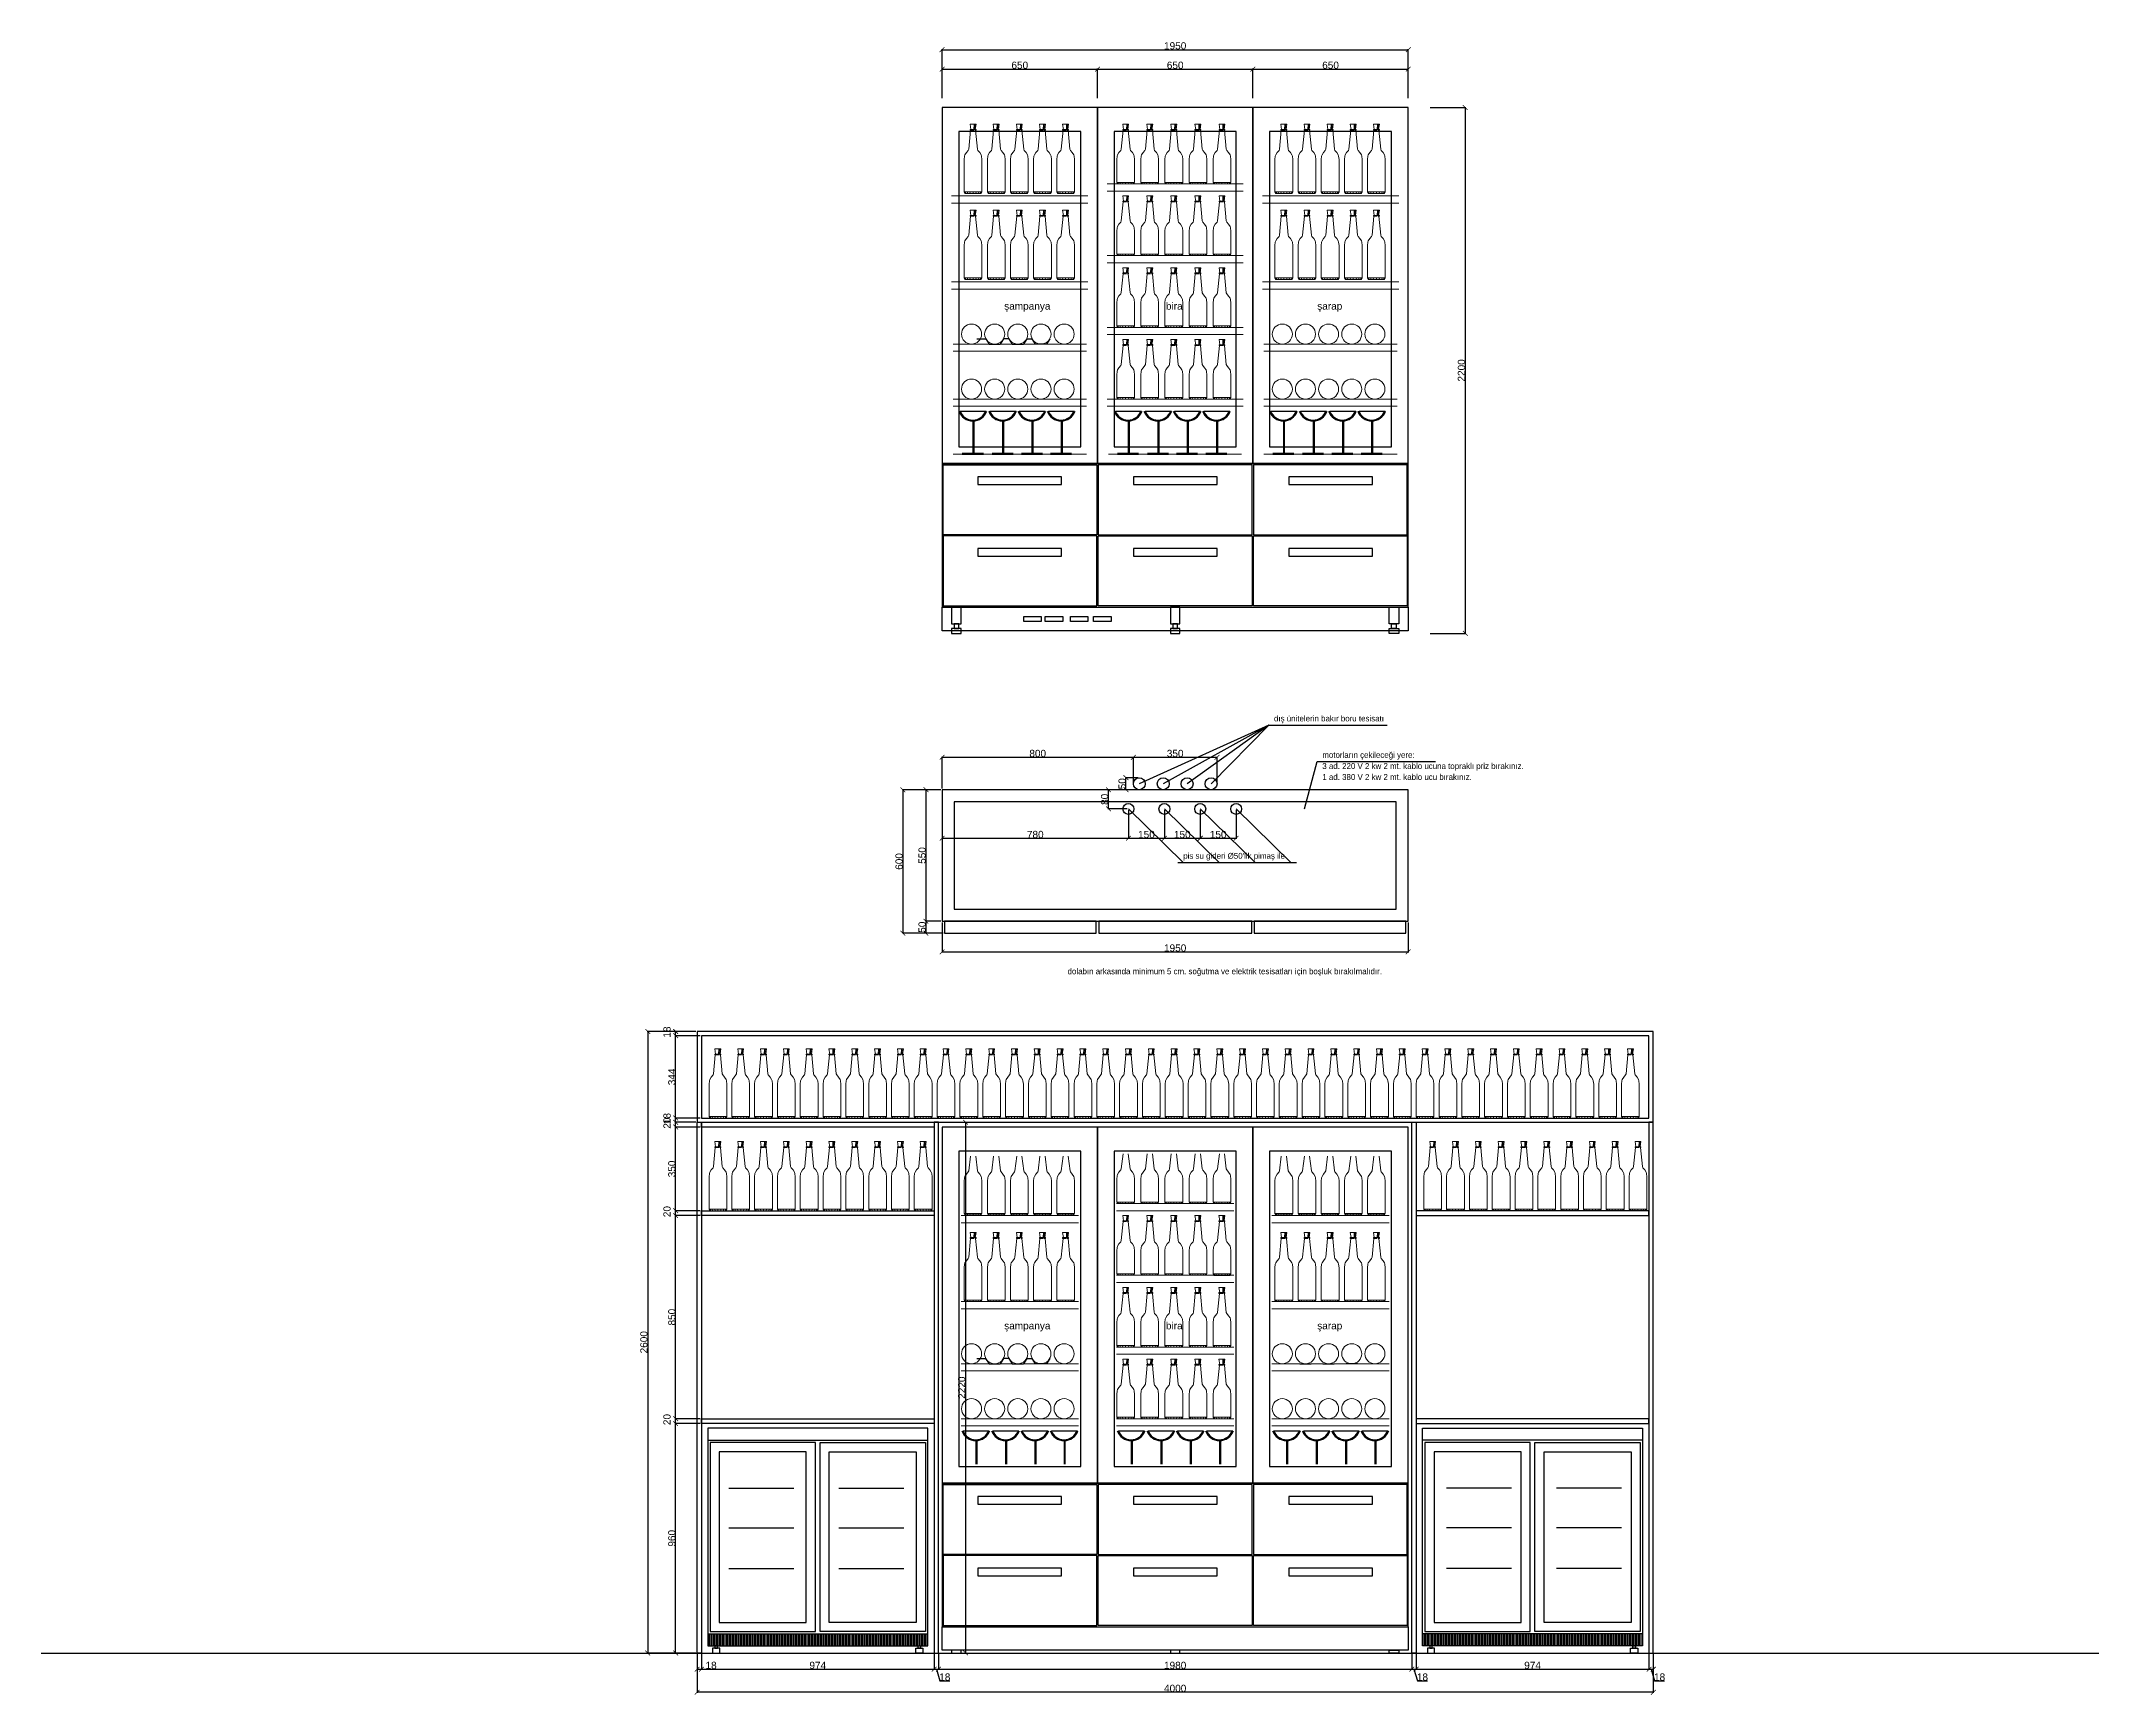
# Model space of a CAD drawing. Header units: millimetres. Extents: x 20829 to 29437, y 2955 to 9873.
import ezdxf

# ---------------------------------------------------------------- set-up
doc = ezdxf.new("R2010")
doc.units = ezdxf.units.MM
doc.layers.add('Auto-SilikCizgiler', color=251, linetype='Continuous', lineweight=9)
doc.styles.get("Standard").update_dxf_attribs({"font": 'arial.ttf'})
doc.styles.add('TAKSİM', font='GOTHIC.TTF', dxfattribs={"height": 20})
doc.dimstyles.new('ölçü 1_50', dxfattribs={"dimtxt": 30, "dimasz": 20, "dimexe": 2, "dimexo": 5, "dimtad": 1, "dimdec": 0, "dimtxsty": 'Standard', "dimblk": 'ARCHTICK', "dimcen": 2.5, "dimclrd": 256, "dimclre": 256, "dimclrt": 256, "dimadec": 0, "dimazin": 0, "dimtfac": 1, "dimtdec": 0, "dimtmove": 0, "dimatfit": 3, "dimldrblk": 'ARCHTICK', "dimfxl": 1, "dimlwd": -1, "dimlwe": -1, "dimarcsym": 0})

msp = doc.modelspace()

# ---------------------------------------------------------------- texts
at = {"color": 1, "style": 'TAKSİM'}
msp.add_text('dış ünitelerin bakır boru tesisatı', height=24.75, dxfattribs=at).set_placement((25986.3, 7027.5, 0))
at = {"color": 5, "style": 'TAKSİM'}
for s, p in [('motorların çekileceği yere: ', (26188.4, 6875, 0)), ('3 ad. 220 V 2 kw 2 mt. kablo ucuna topraklı priz bırakınız.', (26188.4, 6828.3, 0)), ('1 ad. 380 V 2 kw 2 mt. kablo ucu bırakınız.', (26188.4, 6782.5, 0)), ("pis su gideri %%C50'lik pimaş ile", (25606.6, 6452.8, 0)), ('dolabın arkasında minimum 5 cm. soğutma ve elektrik tesisatları için boşluk bırakılmalıdır.', (25122.8, 5969.8, 0))]:
    msp.add_text(s, height=24.75, dxfattribs=at).set_placement(p)
at = {"layer": 'Auto-SilikCizgiler'}
for s, p in [('bira', (25534.3, 8750)), ('şampanya', (24857.7, 8750)), ('şarap', (26167.2, 8750))]:
    msp.add_text(s, height=30, dxfattribs=at).set_placement(p)

# ---------------------------------------------------------------- blocks, each defined once
blk = doc.blocks.new('sisw')
at = {"layer": 'Auto-SilikCizgiler'}
for points in [[(19158.21, 139882.04, 0.19), (19157.47, 139874.11, 0.32), (19157.47, 139874.11, -0.32), (19158.21, 139882.04, -0.19)], [(19158.05, 139884.55, -0.22), (19158.36, 139882.35, -0.16), (19158.36, 139882.35, 0.16), (19158.05, 139884.55, 0.22)], [(19159.29, 139884.55), (19158.2, 139884.55, -0.63), (19158.05, 139884.55, -0.22), (19159.29, 139884.55)], [(19159.29, 139884.55), (19158.05, 139884.55, -0.22), (19158.05, 139884.55, 0.22), (19159.29, 139884.55)], [(19159.29, 139884.55), (19158.05, 139884.55, 0.22), (19158.2, 139884.55, 0.63), (19159.29, 139884.55)], [(19158.78, 139882.35, 0.3), (19158.2, 139882.35, 0.63), (19158.05, 139882.35, 0.22), (19158.71, 139882.35, 0.1)], [(19158.71, 139882.35, 0.1), (19158.05, 139882.35, 0.22), (19158.05, 139882.35, -0.22), (19158.71, 139882.35, -0.1)], [(19158.05, 139882.35, 0.22), (19158.05, 139882.04, 0.22), (19158.05, 139882.04, -0.22), (19158.05, 139882.35, -0.22)], [(19158.71, 139882.35, -0.1), (19158.05, 139882.35, -0.22), (19158.2, 139882.35, -0.63), (19158.78, 139882.35, -0.3)], [(19158.2, 139882.04, 0.63), (19158.34, 139882.04, 0.55), (19158.21, 139882.04, 0.19), (19158.05, 139882.04, 0.22)], [(19158.05, 139882.04, 0.22), (19158.21, 139882.04, 0.19), (19158.21, 139882.04, -0.19), (19158.05, 139882.04, -0.22)], [(19158.05, 139882.04, -0.22), (19158.21, 139882.04, -0.19), (19158.34, 139882.04, -0.55), (19158.2, 139882.04, -0.63)], [(19159.29, 139884.55), (19158.48, 139884.55, -0.96), (19158.2, 139884.55, -0.63), (19159.29, 139884.55)], [(19159.29, 139884.55), (19158.2, 139884.55, 0.63), (19158.48, 139884.55, 0.96), (19159.29, 139884.55)], [(19158.91, 139882.35, 0.46), (19158.48, 139882.35, 0.96), (19158.2, 139882.35, 0.63), (19158.78, 139882.35, 0.3)], [(19158.78, 139882.35, -0.3), (19158.2, 139882.35, -0.63), (19158.48, 139882.35, -0.96), (19158.91, 139882.35, -0.46)], [(19158.48, 139882.04, 0.96), (19158.58, 139882.04, 0.84), (19158.34, 139882.04, 0.55), (19158.2, 139882.04, 0.63)], [(19158.2, 139882.04, -0.63), (19158.34, 139882.04, -0.55), (19159.67, 139882.04, -1.03), (19158.48, 139882.04, -0.96)], [(19158.36, 139882.35, 0.16), (19158.73, 139882.35, 0.1), (19158.8, 139882.35, 0.28), (19158.47, 139882.35, 0.47)], [(19158.36, 139882.35, -0.16), (19158.73, 139882.35, -0.1), (19158.73, 139882.35, 0.1), (19158.36, 139882.35, 0.16)], [(19158.47, 139882.35, -0.47), (19158.8, 139882.35, -0.28), (19158.73, 139882.35, -0.1), (19158.36, 139882.35, -0.16)], [(19158.47, 139882.35, 0.47), (19158.8, 139882.35, 0.28), (19158.93, 139882.35, 0.43), (19158.69, 139882.35, 0.72)], [(19158.69, 139882.35, -0.72), (19158.93, 139882.35, -0.43), (19158.8, 139882.35, -0.28), (19158.47, 139882.35, -0.47)], [(19159.29, 139884.55), (19158.86, 139884.55, -1.18), (19158.48, 139884.55, -0.96), (19159.29, 139884.55)], [(19159.29, 139884.55), (19158.48, 139884.55, 0.96), (19158.86, 139884.55, 1.18), (19159.29, 139884.55)], [(19159.09, 139882.35, 0.56), (19158.86, 139882.35, 1.18), (19158.48, 139882.35, 0.96), (19158.91, 139882.35, 0.46)], [(19158.91, 139882.35, -0.46), (19158.48, 139882.35, -0.96), (19158.86, 139882.35, -1.18), (19159.09, 139882.35, -0.56)], [(19158.69, 139882.35, 0.72), (19158.93, 139882.35, 0.43), (19159.1, 139882.35, 0.53), (19158.97, 139882.35, 0.89)], [(19158.97, 139882.35, -0.89), (19159.1, 139882.35, -0.53), (19158.93, 139882.35, -0.43), (19158.69, 139882.35, -0.72)], [(19159.29, 139884.55), (19159.29, 139884.55, -1.26), (19158.86, 139884.55, -1.18), (19159.29, 139884.55)], [(19159.29, 139884.55), (19158.86, 139884.55, 1.18), (19159.29, 139884.55, 1.26), (19159.29, 139884.55)], [(19159.29, 139882.35, 0.6), (19159.29, 139882.35, 1.26), (19158.86, 139882.35, 1.18), (19159.09, 139882.35, 0.56)], [(19159.09, 139882.35, -0.56), (19158.86, 139882.35, -1.18), (19159.29, 139882.35, -1.26), (19159.29, 139882.35, -0.6)], [(19159.29, 139882.35, -0.94), (19159.29, 139882.35, -0.57), (19159.1, 139882.35, -0.53), (19158.97, 139882.35, -0.89)], [(19158.97, 139882.35, 0.89), (19159.1, 139882.35, 0.53), (19159.29, 139882.35, 0.57), (19159.29, 139882.35, 0.94)], [(19159.29, 139884.55), (19159.29, 139884.55, 1.26), (19159.72, 139884.55, 1.18), (19159.29, 139884.55)], [(19159.29, 139884.55), (19159.72, 139884.55, 1.18), (19160.1, 139884.55, 0.96), (19159.29, 139884.55)], [(19159.29, 139884.55), (19160.1, 139884.55, 0.96), (19160.38, 139884.55, 0.63), (19159.29, 139884.55)], [(19159.29, 139884.55), (19160.38, 139884.55, 0.63), (19160.53, 139884.55, 0.22), (19159.29, 139884.55)], [(19159.29, 139884.55), (19160.53, 139884.55, 0.22), (19160.53, 139884.55, -0.22), (19159.29, 139884.55)], [(19159.29, 139884.55), (19160.53, 139884.55, -0.22), (19160.38, 139884.55, -0.63), (19159.29, 139884.55)], [(19159.29, 139884.55), (19160.38, 139884.55, -0.63), (19160.1, 139884.55, -0.96), (19159.29, 139884.55)], [(19159.29, 139884.55), (19160.1, 139884.55, -0.96), (19159.72, 139884.55, -1.18), (19159.29, 139884.55)], [(19159.29, 139884.55), (19159.72, 139884.55, -1.18), (19159.29, 139884.55, -1.26), (19159.29, 139884.55)], [(19159.61, 139882.35, -0.89), (19159.48, 139882.35, -0.53), (19159.29, 139882.35, -0.57), (19159.29, 139882.35, -0.94)], [(19159.29, 139882.35, 0.94), (19159.29, 139882.35, 0.57), (19159.48, 139882.35, 0.53), (19159.61, 139882.35, 0.89)], [(19159.29, 139882.35, -0.6), (19159.29, 139882.35, -1.26), (19159.72, 139882.35, -1.18), (19159.49, 139882.35, -0.56)], [(19159.49, 139882.35, 0.56), (19159.72, 139882.35, 1.18), (19159.29, 139882.35, 1.26), (19159.29, 139882.35, 0.6)], [(19159.9, 139882.35, -0.72), (19159.65, 139882.35, -0.43), (19159.48, 139882.35, -0.53), (19159.61, 139882.35, -0.89)], [(19159.61, 139882.35, 0.89), (19159.48, 139882.35, 0.53), (19159.65, 139882.35, 0.43), (19159.9, 139882.35, 0.72)], [(19159.49, 139882.35, -0.56), (19159.72, 139882.35, -1.18), (19160.1, 139882.35, -0.96), (19159.67, 139882.35, -0.46)], [(19159.67, 139882.35, 0.46), (19160.1, 139882.35, 0.96), (19159.72, 139882.35, 1.18), (19159.49, 139882.35, 0.56)], [(19159.72, 139884.55, 1.18), (19159.61, 139882.35, 0.89), (19159.9, 139882.35, 0.72), (19160.1, 139884.55, 0.96)], [(19160.1, 139884.55, -0.96), (19159.9, 139882.35, -0.72), (19159.61, 139882.35, -0.89), (19159.72, 139884.55, -1.18)], [(19160.11, 139882.35, -0.47), (19159.78, 139882.35, -0.28), (19159.65, 139882.35, -0.43), (19159.9, 139882.35, -0.72)], [(19159.9, 139882.35, 0.72), (19159.65, 139882.35, 0.43), (19159.78, 139882.35, 0.28), (19160.11, 139882.35, 0.47)], [(19159.67, 139882.35, -0.46), (19160.1, 139882.35, -0.96), (19160.38, 139882.35, -0.63), (19159.81, 139882.35, -0.3)], [(19159.81, 139882.35, 0.3), (19160.38, 139882.35, 0.63), (19160.1, 139882.35, 0.96), (19159.67, 139882.35, 0.46)], [(19160.22, 139882.35, -0.16), (19159.85, 139882.35, -0.1), (19159.78, 139882.35, -0.28), (19160.11, 139882.35, -0.47)], [(19160.11, 139882.35, 0.47), (19159.78, 139882.35, 0.28), (19159.85, 139882.35, 0.1), (19160.22, 139882.35, 0.16)], [(19159.81, 139882.35, -0.3), (19160.38, 139882.35, -0.63), (19160.53, 139882.35, -0.22), (19159.88, 139882.35, -0.1)], [(19159.88, 139882.35, 0.1), (19160.53, 139882.35, 0.22), (19160.38, 139882.35, 0.63), (19159.81, 139882.35, 0.3)], [(19160.22, 139882.35, 0.16), (19159.85, 139882.35, 0.1), (19159.85, 139882.35, -0.1), (19160.22, 139882.35, -0.16)], [(19159.88, 139882.35, -0.1), (19160.53, 139882.35, -0.22), (19160.53, 139882.35, 0.22), (19159.88, 139882.35, 0.1)], [(19160.1, 139882.04, -0.96), (19160, 139882.04, -0.84), (19160.24, 139882.04, -0.55), (19160.38, 139882.04, -0.63)], [(19160.38, 139882.04, 0.63), (19160.24, 139882.04, 0.55), (19160, 139882.04, 0.84), (19160.1, 139882.04, 0.96)], [(19160.53, 139884.55, 0.22), (19160.22, 139882.35, 0.16), (19160.22, 139882.35, -0.16), (19160.53, 139884.55, -0.22)], [(19160.38, 139882.04, -0.63), (19160.24, 139882.04, -0.55), (19160.37, 139882.04, -0.19), (19160.53, 139882.04, -0.22)], [(19160.53, 139882.04, 0.22), (19160.37, 139882.04, 0.19), (19160.24, 139882.04, 0.55), (19160.38, 139882.04, 0.63)], [(19160.37, 139882.04, -0.19), (19161.11, 139874.11, -0.32), (19161.11, 139874.11, 0.32), (19160.37, 139882.04, 0.19)], [(19160.53, 139882.04, -0.22), (19160.37, 139882.04, -0.19), (19160.37, 139882.04, 0.19), (19160.53, 139882.04, 0.22)], [(19160.53, 139882.35, -0.22), (19160.53, 139882.04, -0.22), (19160.53, 139882.04, 0.22), (19160.53, 139882.35, 0.22)], [(19155.72, 139871.19, 0.63), (19155.58, 139869.78, 0.65), (19155.58, 139869.78, -0.65), (19155.72, 139871.19, -0.63)], [(19155.58, 139869.78, 0.65), (19155.58, 139856.26, 0.65), (19155.58, 139856.26, -0.65), (19155.58, 139869.78, -0.65)], [(19155.89, 139871.78, 0.6), (19155.72, 139871.19, 0.63), (19155.72, 139871.19, -0.63), (19155.89, 139871.78, -0.6)], [(19156.5, 139872.71, 0.49), (19155.89, 139871.78, 0.6), (19155.89, 139871.78, -0.6), (19156.5, 139872.71, -0.49)], [(19157.28, 139873.64, 0.35), (19156.5, 139872.71, 0.49), (19156.5, 139872.71, -0.49), (19157.28, 139873.64, -0.35)], [(19157.47, 139874.11, 0.32), (19157.28, 139873.64, 0.35), (19157.28, 139873.64, -0.35), (19157.47, 139874.11, -0.32)], [(19161.11, 139874.11, -0.32), (19161.3, 139873.64, -0.35), (19161.3, 139873.64, 0.35), (19161.11, 139874.11, 0.32)], [(19161.3, 139873.64, -0.35), (19162.09, 139872.71, -0.49), (19162.09, 139872.71, 0.49), (19161.3, 139873.64, 0.35)], [(19162.09, 139872.71, -0.49), (19162.69, 139871.78, -0.6), (19162.69, 139871.78, 0.6), (19162.09, 139872.71, 0.49)], [(19162.69, 139871.78, -0.6), (19162.86, 139871.19, -0.63), (19162.86, 139871.19, 0.63), (19162.69, 139871.78, 0.6)], [(19162.86, 139871.19, -0.63), (19163.01, 139869.78, -0.65), (19163.01, 139869.78, 0.65), (19162.86, 139871.19, 0.63)], [(19163.01, 139869.78, -0.65), (19163.01, 139856.26, -0.65), (19163.01, 139856.26, 0.65), (19163.01, 139869.78, 0.65)], [(19156.02, 139856.26, 1.89), (19156.3, 139855.63, 1.73), (19155.89, 139855.63, 0.6), (19155.58, 139856.26, 0.65)], [(19155.58, 139856.26, 0.65), (19155.89, 139855.63, 0.6), (19155.89, 139855.63, -0.6), (19155.58, 139856.26, -0.65)], [(19155.58, 139856.26, -0.65), (19155.89, 139855.63, -0.6), (19156.3, 139855.63, -1.73), (19156.02, 139856.26, -1.89)], [(19156.3, 139855.63, 1.73), (19157.11, 139855.63, 1.26), (19156.82, 139855.63, 0.44), (19155.89, 139855.63, 0.6)], [(19155.89, 139855.63, 0.6), (19156.82, 139855.63, 0.44), (19156.82, 139855.63, -0.44), (19155.89, 139855.63, -0.6)], [(19155.89, 139855.63, -0.6), (19156.82, 139855.63, -0.44), (19157.11, 139855.63, -1.26), (19156.3, 139855.63, -1.73)], [(19156.87, 139856.26, 2.89), (19157.07, 139855.63, 2.65), (19156.3, 139855.63, 1.73), (19156.02, 139856.26, 1.89)], [(19156.02, 139856.26, -1.89), (19156.3, 139855.63, -1.73), (19157.07, 139855.63, -2.65), (19156.87, 139856.26, -2.89)], [(19157.07, 139855.63, 2.65), (19157.68, 139855.63, 1.93), (19157.11, 139855.63, 1.26), (19156.3, 139855.63, 1.73)], [(19156.3, 139855.63, -1.73), (19157.11, 139855.63, -1.26), (19157.68, 139855.63, -1.93), (19157.07, 139855.63, -2.65)], [(19156.87, 139856.26, -2.89), (19157.07, 139855.63, -2.65), (19158.11, 139855.63, -3.25), (19158, 139856.26, -3.54)], [(19158, 139856.26, 3.54), (19158.11, 139855.63, 3.25), (19157.07, 139855.63, 2.65), (19156.87, 139856.26, 2.89)], [(19158.11, 139855.63, 3.25), (19158.43, 139855.63, 2.36), (19157.68, 139855.63, 1.93), (19157.07, 139855.63, 2.65)], [(19157.07, 139855.63, -2.65), (19157.68, 139855.63, -1.93), (19158.43, 139855.63, -2.36), (19158.11, 139855.63, -3.25)], [(19158, 139856.26, -3.54), (19158.11, 139855.63, -3.25), (19159.29, 139855.63, -3.46), (19159.29, 139856.26, -3.77)], [(19159.29, 139856.26, 3.77), (19159.29, 139855.63, 3.46), (19158.11, 139855.63, 3.25), (19158, 139856.26, 3.54)], [(19158.11, 139855.63, -3.25), (19158.43, 139855.63, -2.36), (19159.29, 139855.63, -2.51), (19159.29, 139855.63, -3.46)], [(19159.29, 139855.63, 3.46), (19159.29, 139855.63, 2.51), (19158.43, 139855.63, 2.36), (19158.11, 139855.63, 3.25)], [(19159.29, 139856.26, -3.77), (19159.29, 139855.63, -3.46), (19160.47, 139855.63, -3.25), (19160.58, 139856.26, -3.54)], [(19160.58, 139856.26, 3.54), (19160.47, 139855.63, 3.25), (19159.29, 139855.63, 3.46), (19159.29, 139856.26, 3.77)], [(19159.29, 139855.63, -3.46), (19159.29, 139855.63, -2.51), (19160.15, 139855.63, -2.36), (19160.47, 139855.63, -3.25)], [(19160.47, 139855.63, 3.25), (19160.15, 139855.63, 2.36), (19159.29, 139855.63, 2.51), (19159.29, 139855.63, 3.46)], [(19160.47, 139855.63, -3.25), (19160.15, 139855.63, -2.36), (19160.91, 139855.63, -1.93), (19161.51, 139855.63, -2.65)], [(19161.51, 139855.63, 2.65), (19160.91, 139855.63, 1.93), (19160.15, 139855.63, 2.36), (19160.47, 139855.63, 3.25)], [(19160.58, 139856.26, -3.54), (19160.47, 139855.63, -3.25), (19161.51, 139855.63, -2.65), (19161.72, 139856.26, -2.89)], [(19161.72, 139856.26, 2.89), (19161.51, 139855.63, 2.65), (19160.47, 139855.63, 3.25), (19160.58, 139856.26, 3.54)], [(19161.51, 139855.63, -2.65), (19160.91, 139855.63, -1.93), (19161.47, 139855.63, -1.26), (19162.29, 139855.63, -1.73)], [(19162.29, 139855.63, 1.73), (19161.47, 139855.63, 1.26), (19160.91, 139855.63, 1.93), (19161.51, 139855.63, 2.65)], [(19162.29, 139855.63, -1.73), (19161.47, 139855.63, -1.26), (19161.77, 139855.63, -0.44), (19162.7, 139855.63, -0.6)], [(19162.7, 139855.63, 0.6), (19161.77, 139855.63, 0.44), (19161.47, 139855.63, 1.26), (19162.29, 139855.63, 1.73)], [(19161.72, 139856.26, -2.89), (19161.51, 139855.63, -2.65), (19162.29, 139855.63, -1.73), (19162.56, 139856.26, -1.89)], [(19162.56, 139856.26, 1.89), (19162.29, 139855.63, 1.73), (19161.51, 139855.63, 2.65), (19161.72, 139856.26, 2.89)], [(19162.7, 139855.63, -0.6), (19161.77, 139855.63, -0.44), (19161.77, 139855.63, 0.44), (19162.7, 139855.63, 0.6)], [(19162.56, 139856.26, -1.89), (19162.29, 139855.63, -1.73), (19162.7, 139855.63, -0.6), (19163.01, 139856.26, -0.65)], [(19163.01, 139856.26, 0.65), (19162.7, 139855.63, 0.6), (19162.29, 139855.63, 1.73), (19162.56, 139856.26, 1.89)], [(19163.01, 139856.26, -0.65), (19162.7, 139855.63, -0.6), (19162.7, 139855.63, 0.6), (19163.01, 139856.26, 0.65)]]:
    blk.add_3dface(points, dxfattribs=at)
blk = doc.blocks.new('A$C31B919D4')
at = {"layer": 'Auto-SilikCizgiler'}
for points in [[(26.3, 224.5, -23.2), (18.9, 145.2, -21.9), (18.9, 145.2, -28.4), (26.3, 224.5, -27.1)], [(24.8, 249.6, -27.3), (27.9, 227.6, -26.8), (27.9, 227.6, -23.5), (24.8, 249.6, -23)], [(37.1, 249.6, -25.1), (26.3, 249.6, -31.4), (24.8, 249.6, -27.3), (37.1, 249.6, -25.1)], [(37.1, 249.6, -25.1), (24.8, 249.6, -27.3), (24.8, 249.6, -23), (37.1, 249.6, -25.1)], [(37.1, 249.6, -25.1), (24.8, 249.6, -23), (26.3, 249.6, -18.9), (37.1, 249.6, -25.1)], [(32, 227.6, -22.2), (26.3, 227.6, -18.9), (24.8, 227.6, -23), (31.3, 227.6, -24.1)], [(31.3, 227.6, -24.1), (24.8, 227.6, -23), (24.8, 227.6, -27.3), (31.3, 227.6, -26.2)], [(24.8, 227.6, -23), (24.8, 224.5, -23), (24.8, 224.5, -27.3), (24.8, 227.6, -27.3)], [(31.3, 227.6, -26.2), (24.8, 227.6, -27.3), (26.3, 227.6, -31.4), (32, 227.6, -28.1)], [(26.3, 224.5, -18.9), (27.6, 224.5, -19.6), (26.3, 224.5, -23.2), (24.8, 224.5, -23)], [(24.8, 224.5, -23), (26.3, 224.5, -23.2), (26.3, 224.5, -27.1), (24.8, 224.5, -27.3)], [(24.8, 224.5, -27.3), (26.3, 224.5, -27.1), (27.6, 224.5, -30.6), (26.3, 224.5, -31.4)], [(37.1, 249.6, -25.1), (29.1, 249.6, -34.8), (26.3, 249.6, -31.4), (37.1, 249.6, -25.1)], [(37.1, 249.6, -25.1), (26.3, 249.6, -18.9), (29.1, 249.6, -15.5), (37.1, 249.6, -25.1)], [(33.3, 227.6, -20.6), (29.1, 227.6, -15.5), (26.3, 227.6, -18.9), (32, 227.6, -22.2)], [(32, 227.6, -28.1), (26.3, 227.6, -31.4), (29.1, 227.6, -34.8), (33.3, 227.6, -29.7)], [(29.1, 224.5, -15.5), (30.1, 224.5, -16.7), (27.6, 224.5, -19.6), (26.3, 224.5, -18.9)], [(26.3, 224.5, -31.4), (27.6, 224.5, -30.6), (40.9, 224.5, -35.5), (29.1, 224.5, -34.8)], [(27.9, 227.6, -23.5), (31.6, 227.6, -24.2), (32.3, 227.6, -22.3), (29, 227.6, -20.4)], [(27.9, 227.6, -26.8), (31.6, 227.6, -26.1), (31.6, 227.6, -24.2), (27.9, 227.6, -23.5)], [(29, 227.6, -29.9), (32.3, 227.6, -28), (31.6, 227.6, -26.1), (27.9, 227.6, -26.8)], [(29, 227.6, -20.4), (32.3, 227.6, -22.3), (33.5, 227.6, -20.8), (31.1, 227.6, -17.9)], [(31.1, 227.6, -32.4), (33.5, 227.6, -29.5), (32.3, 227.6, -28), (29, 227.6, -29.9)], [(37.1, 249.6, -25.1), (32.8, 249.6, -37), (29.1, 249.6, -34.8), (37.1, 249.6, -25.1)], [(37.1, 249.6, -25.1), (29.1, 249.6, -15.5), (32.8, 249.6, -13.3), (37.1, 249.6, -25.1)], [(35.1, 227.6, -19.6), (32.8, 227.6, -13.3), (29.1, 227.6, -15.5), (33.3, 227.6, -20.6)], [(33.3, 227.6, -29.7), (29.1, 227.6, -34.8), (32.8, 227.6, -37), (35.1, 227.6, -30.7)], [(31.1, 227.6, -17.9), (33.5, 227.6, -20.8), (35.2, 227.6, -19.8), (33.9, 227.6, -16.3)], [(33.9, 227.6, -34), (35.2, 227.6, -30.5), (33.5, 227.6, -29.5), (31.1, 227.6, -32.4)], [(37.1, 249.6, -25.1), (37.1, 249.6, -37.7), (32.8, 249.6, -37), (37.1, 249.6, -25.1)], [(37.1, 249.6, -25.1), (32.8, 249.6, -13.3), (37.1, 249.6, -12.6), (37.1, 249.6, -25.1)], [(37.1, 227.6, -19.2), (37.1, 227.6, -12.6), (32.8, 227.6, -13.3), (35.1, 227.6, -19.6)], [(35.1, 227.6, -30.7), (32.8, 227.6, -37), (37.1, 227.6, -37.7), (37.1, 227.6, -31.1)], [(37.1, 227.6, -34.6), (37.1, 227.6, -30.8), (35.2, 227.6, -30.5), (33.9, 227.6, -34)], [(33.9, 227.6, -16.3), (35.2, 227.6, -19.8), (37.1, 227.6, -19.5), (37.1, 227.6, -15.7)], [(37.1, 249.6, -25.1), (37.1, 249.6, -12.6), (41.4, 249.6, -13.3), (37.1, 249.6, -25.1)], [(37.1, 249.6, -25.1), (41.4, 249.6, -13.3), (45.2, 249.6, -15.5), (37.1, 249.6, -25.1)], [(37.1, 249.6, -25.1), (45.2, 249.6, -15.5), (48, 249.6, -18.9), (37.1, 249.6, -25.1)], [(37.1, 249.6, -25.1), (48, 249.6, -18.9), (49.5, 249.6, -23), (37.1, 249.6, -25.1)], [(37.1, 249.6, -25.1), (49.5, 249.6, -23), (49.5, 249.6, -27.3), (37.1, 249.6, -25.1)], [(37.1, 249.6, -25.1), (49.5, 249.6, -27.3), (48, 249.6, -31.4), (37.1, 249.6, -25.1)], [(37.1, 249.6, -25.1), (48, 249.6, -31.4), (45.2, 249.6, -34.8), (37.1, 249.6, -25.1)], [(37.1, 249.6, -25.1), (45.2, 249.6, -34.8), (41.4, 249.6, -37), (37.1, 249.6, -25.1)], [(37.1, 249.6, -25.1), (41.4, 249.6, -37), (37.1, 249.6, -37.7), (37.1, 249.6, -25.1)], [(40.4, 227.6, -34), (39.1, 227.6, -30.5), (37.1, 227.6, -30.8), (37.1, 227.6, -34.6)], [(37.1, 227.6, -15.7), (37.1, 227.6, -19.5), (39.1, 227.6, -19.8), (40.4, 227.6, -16.3)], [(37.1, 227.6, -31.1), (37.1, 227.6, -37.7), (41.4, 227.6, -37), (39.2, 227.6, -30.7)], [(39.2, 227.6, -19.6), (41.4, 227.6, -13.3), (37.1, 227.6, -12.6), (37.1, 227.6, -19.2)], [(43.2, 227.6, -32.4), (40.8, 227.6, -29.5), (39.1, 227.6, -30.5), (40.4, 227.6, -34)], [(40.4, 227.6, -16.3), (39.1, 227.6, -19.8), (40.8, 227.6, -20.8), (43.2, 227.6, -17.9)], [(39.2, 227.6, -30.7), (41.4, 227.6, -37), (45.2, 227.6, -34.8), (41, 227.6, -29.7)], [(41, 227.6, -20.6), (45.2, 227.6, -15.5), (41.4, 227.6, -13.3), (39.2, 227.6, -19.6)], [(41.4, 249.6, -13.3), (40.4, 227.6, -16.3), (43.2, 227.6, -17.9), (45.2, 249.6, -15.5)], [(45.2, 249.6, -34.8), (43.2, 227.6, -32.4), (40.4, 227.6, -34), (41.4, 249.6, -37)], [(45.3, 227.6, -29.9), (42, 227.6, -28), (40.8, 227.6, -29.5), (43.2, 227.6, -32.4)], [(43.2, 227.6, -17.9), (40.8, 227.6, -20.8), (42, 227.6, -22.3), (45.3, 227.6, -20.4)], [(41, 227.6, -29.7), (45.2, 227.6, -34.8), (48, 227.6, -31.4), (42.3, 227.6, -28.1)], [(42.3, 227.6, -22.2), (48, 227.6, -18.9), (45.2, 227.6, -15.5), (41, 227.6, -20.6)], [(46.4, 227.6, -26.8), (42.7, 227.6, -26.1), (42, 227.6, -28), (45.3, 227.6, -29.9)], [(45.3, 227.6, -20.4), (42, 227.6, -22.3), (42.7, 227.6, -24.2), (46.4, 227.6, -23.5)], [(42.3, 227.6, -28.1), (48, 227.6, -31.4), (49.5, 227.6, -27.3), (43, 227.6, -26.2)], [(43, 227.6, -24.1), (49.5, 227.6, -23), (48, 227.6, -18.9), (42.3, 227.6, -22.2)], [(46.4, 227.6, -23.5), (42.7, 227.6, -24.2), (42.7, 227.6, -26.1), (46.4, 227.6, -26.8)], [(43, 227.6, -26.2), (49.5, 227.6, -27.3), (49.5, 227.6, -23), (43, 227.6, -24.1)], [(45.2, 224.5, -34.8), (44.2, 224.5, -33.6), (46.7, 224.5, -30.6), (48, 224.5, -31.4)], [(48, 224.5, -18.9), (46.7, 224.5, -19.6), (44.2, 224.5, -16.7), (45.2, 224.5, -15.5)], [(49.5, 249.6, -23), (46.4, 227.6, -23.5), (46.4, 227.6, -26.8), (49.5, 249.6, -27.3)], [(48, 224.5, -31.4), (46.7, 224.5, -30.6), (48, 224.5, -27.1), (49.5, 224.5, -27.3)], [(49.5, 224.5, -23), (48, 224.5, -23.2), (46.7, 224.5, -19.6), (48, 224.5, -18.9)], [(48, 224.5, -27.1), (55.4, 145.2, -28.4), (55.4, 145.2, -21.9), (48, 224.5, -23.2)], [(49.5, 224.5, -27.3), (48, 224.5, -27.1), (48, 224.5, -23.2), (49.5, 224.5, -23)], [(49.5, 227.6, -27.3), (49.5, 224.5, -27.3), (49.5, 224.5, -23), (49.5, 227.6, -23)], [(1.4, 116, -18.8), (0, 101.9, -18.6), (0, 101.9, -31.7), (1.4, 116, -31.4)], [(0, 101.9, -18.6), (0, 6.3, -18.6), (0, 6.3, -31.7), (0, 101.9, -31.7)], [(3.1, 121.9, -19.1), (1.4, 116, -18.8), (1.4, 116, -31.4), (3.1, 121.9, -31.1)], [(9.2, 131.2, -20.2), (3.1, 121.9, -19.1), (3.1, 121.9, -31.1), (9.2, 131.2, -30.1)], [(17, 140.5, -21.6), (9.2, 131.2, -20.2), (9.2, 131.2, -30.1), (17, 140.5, -28.7)], [(18.9, 145.2, -21.9), (17, 140.5, -21.6), (17, 140.5, -28.7), (18.9, 145.2, -28.4)], [(55.4, 145.2, -28.4), (57.3, 140.5, -28.7), (57.3, 140.5, -21.6), (55.4, 145.2, -21.9)], [(57.3, 140.5, -28.7), (65.1, 131.2, -30.1), (65.1, 131.2, -20.2), (57.3, 140.5, -21.6)], [(65.1, 131.2, -30.1), (71.2, 121.9, -31.1), (71.2, 121.9, -19.1), (65.1, 131.2, -20.2)], [(71.2, 121.9, -31.1), (72.9, 116, -31.4), (72.9, 116, -18.8), (71.2, 121.9, -19.1)], [(72.9, 116, -31.4), (74.3, 101.9, -31.7), (74.3, 101.9, -18.6), (72.9, 116, -18.8)], [(74.3, 101.9, -31.7), (74.3, 6.3, -31.7), (74.3, 6.3, -18.6), (74.3, 101.9, -18.6)], [(4.5, 6.3, -6.3), (7.2, 0, -7.9), (3.1, 0, -19.1), (0, 6.3, -18.6)], [(0, 6.3, -18.6), (3.1, 0, -19.1), (3.1, 0, -31.2), (0, 6.3, -31.7)], [(0, 6.3, -31.7), (3.1, 0, -31.2), (7.2, 0, -42.4), (4.5, 6.3, -44)], [(7.2, 0, -7.9), (15.4, 0, -12.6), (12.4, 0, -20.8), (3.1, 0, -19.1)], [(3.1, 0, -19.1), (12.4, 0, -20.8), (12.4, 0, -29.5), (3.1, 0, -31.2)], [(3.1, 0, -31.2), (12.4, 0, -29.5), (15.4, 0, -37.7), (7.2, 0, -42.4)], [(12.9, 6.3, 3.7), (14.9, 0, 1.3), (7.2, 0, -7.9), (4.5, 6.3, -6.3)], [(4.5, 6.3, -44), (7.2, 0, -42.4), (14.9, 0, -51.6), (12.9, 6.3, -54)], [(14.9, 0, 1.3), (21, 0, -5.9), (15.4, 0, -12.6), (7.2, 0, -7.9)], [(7.2, 0, -42.4), (15.4, 0, -37.7), (21, 0, -44.4), (14.9, 0, -51.6)], [(12.9, 6.3, -54), (14.9, 0, -51.6), (25.3, 0, -57.6), (24.2, 6.3, -60.6)], [(24.2, 6.3, 10.3), (25.3, 0, 7.3), (14.9, 0, 1.3), (12.9, 6.3, 3.7)], [(25.3, 0, 7.3), (28.5, 0, -1.5), (21, 0, -5.9), (14.9, 0, 1.3)], [(14.9, 0, -51.6), (21, 0, -44.4), (28.5, 0, -48.8), (25.3, 0, -57.6)], [(24.2, 6.3, -60.6), (25.3, 0, -57.6), (37.1, 0, -59.7), (37.1, 6.3, -62.9)], [(37.1, 6.3, 12.6), (37.1, 0, 9.4), (25.3, 0, 7.3), (24.2, 6.3, 10.3)], [(25.3, 0, -57.6), (28.5, 0, -48.8), (37.1, 0, -50.3), (37.1, 0, -59.7)], [(37.1, 0, 9.4), (37.1, 0), (28.5, 0, -1.5), (25.3, 0, 7.3)], [(37.1, 6.3, -62.9), (37.1, 0, -59.7), (49, 0, -57.6), (50, 6.3, -60.6)], [(50, 6.3, 10.3), (49, 0, 7.3), (37.1, 0, 9.4), (37.1, 6.3, 12.6)], [(37.1, 0, -59.7), (37.1, 0, -50.3), (45.7, 0, -48.8), (49, 0, -57.6)], [(49, 0, 7.3), (45.7, 0, -1.5), (37.1, 0), (37.1, 0, 9.4)], [(49, 0, -57.6), (45.7, 0, -48.8), (53.3, 0, -44.4), (59.4, 0, -51.6)], [(59.4, 0, 1.3), (53.3, 0, -5.9), (45.7, 0, -1.5), (49, 0, 7.3)], [(50, 6.3, -60.6), (49, 0, -57.6), (59.4, 0, -51.6), (61.4, 6.3, -54)], [(61.4, 6.3, 3.7), (59.4, 0, 1.3), (49, 0, 7.3), (50, 6.3, 10.3)], [(59.4, 0, -51.6), (53.3, 0, -44.4), (58.9, 0, -37.7), (67.1, 0, -42.4)], [(67.1, 0, -7.9), (58.9, 0, -12.6), (53.3, 0, -5.9), (59.4, 0, 1.3)], [(67.1, 0, -42.4), (58.9, 0, -37.7), (61.9, 0, -29.5), (71.2, 0, -31.2)], [(71.2, 0, -19.1), (61.9, 0, -20.8), (58.9, 0, -12.6), (67.1, 0, -7.9)], [(61.4, 6.3, -54), (59.4, 0, -51.6), (67.1, 0, -42.4), (69.8, 6.3, -44)], [(69.8, 6.3, -6.3), (67.1, 0, -7.9), (59.4, 0, 1.3), (61.4, 6.3, 3.7)], [(71.2, 0, -31.2), (61.9, 0, -29.5), (61.9, 0, -20.8), (71.2, 0, -19.1)], [(69.8, 6.3, -44), (67.1, 0, -42.4), (71.2, 0, -31.2), (74.3, 6.3, -31.7)], [(74.3, 6.3, -18.6), (71.2, 0, -19.1), (67.1, 0, -7.9), (69.8, 6.3, -6.3)], [(74.3, 6.3, -31.7), (71.2, 0, -31.2), (71.2, 0, -19.1), (74.3, 6.3, -18.6)]]:
    blk.add_3dface(points, dxfattribs=at)
blk = doc.blocks.new('A$C27CE1237')
at = {"layer": 'Auto-SilikCizgiler'}
for points in [[(17, 180, -21.6), (9.2, 170.8, -20.2), (9.2, 170.8, -30.1), (17, 180, -28.7)], [(18.9, 184.8, -21.9), (17, 180, -21.6), (17, 180, -28.7), (18.9, 184.8, -28.4)], [(26.3, 245.5, -23.2), (18.9, 184.8, -21.9), (18.9, 184.8, -28.4), (26.3, 245.5, -27.1)], [(48, 245.5, -27.1), (55.4, 184.8, -28.4), (55.4, 184.8, -21.9), (48, 245.5, -23.2)], [(55.4, 184.8, -28.4), (57.3, 180, -28.7), (57.3, 180, -21.6), (55.4, 184.8, -21.9)], [(57.3, 180, -28.7), (65.1, 170.8, -30.1), (65.1, 170.8, -20.2), (57.3, 180, -21.6)], [(113.8, 180, -21.6), (106, 170.8, -20.2), (106, 170.8, -30.1), (113.8, 180, -28.7)], [(115.7, 184.8, -21.9), (113.8, 180, -21.6), (113.8, 180, -28.7), (115.7, 184.8, -28.4)], [(123.1, 245.5, -23.2), (115.7, 184.8, -21.9), (115.7, 184.8, -28.4), (123.1, 245.5, -27.1)], [(144.8, 245.5, -27.1), (152.2, 184.8, -28.4), (152.2, 184.8, -21.9), (144.8, 245.5, -23.2)], [(152.2, 184.8, -28.4), (154.1, 180, -28.7), (154.1, 180, -21.6), (152.2, 184.8, -21.9)], [(154.1, 180, -28.7), (161.9, 170.8, -30.1), (161.9, 170.8, -20.2), (154.1, 180, -21.6)], [(210.6, 180, -21.6), (202.8, 170.8, -20.2), (202.8, 170.8, -30.1), (210.6, 180, -28.7)], [(212.5, 184.8, -21.9), (210.6, 180, -21.6), (210.6, 180, -28.7), (212.5, 184.8, -28.4)], [(219.9, 245.5, -23.2), (212.5, 184.8, -21.9), (212.5, 184.8, -28.4), (219.9, 245.5, -27.1)], [(241.6, 245.5, -27.1), (249, 184.8, -28.4), (249, 184.8, -21.9), (241.6, 245.5, -23.2)], [(249, 184.8, -28.4), (250.9, 180, -28.7), (250.9, 180, -21.6), (249, 184.8, -21.9)], [(250.9, 180, -28.7), (258.7, 170.8, -30.1), (258.7, 170.8, -20.2), (250.9, 180, -21.6)], [(307.4, 180, -21.6), (299.6, 170.8, -20.2), (299.6, 170.8, -30.1), (307.4, 180, -28.7)], [(309.3, 184.8, -21.9), (307.4, 180, -21.6), (307.4, 180, -28.7), (309.3, 184.8, -28.4)], [(316.7, 245.5, -23.2), (309.3, 184.8, -21.9), (309.3, 184.8, -28.4), (316.7, 245.5, -27.1)], [(338.4, 245.5, -27.1), (345.8, 184.8, -28.4), (345.8, 184.8, -21.9), (338.4, 245.5, -23.2)], [(345.8, 184.8, -28.4), (347.7, 180, -28.7), (347.7, 180, -21.6), (345.8, 184.8, -21.9)], [(347.7, 180, -28.7), (355.5, 170.8, -30.1), (355.5, 170.8, -20.2), (347.7, 180, -21.6)], [(404.2, 180, -21.6), (396.4, 170.8, -20.2), (396.4, 170.8, -30.1), (404.2, 180, -28.7)], [(406.1, 184.8, -21.9), (404.2, 180, -21.6), (404.2, 180, -28.7), (406.1, 184.8, -28.4)], [(413.5, 245.5, -23.2), (406.1, 184.8, -21.9), (406.1, 184.8, -28.4), (413.5, 245.5, -27.1)], [(435.2, 245.5, -27.1), (442.6, 184.8, -28.4), (442.6, 184.8, -21.9), (435.2, 245.5, -23.2)], [(442.6, 184.8, -28.4), (444.5, 180, -28.7), (444.5, 180, -21.6), (442.6, 184.8, -21.9)], [(444.5, 180, -28.7), (452.3, 170.8, -30.1), (452.3, 170.8, -20.2), (444.5, 180, -21.6)], [(1.4, 155.5, -18.8), (0, 141.4, -18.6), (0, 141.4, -31.7), (1.4, 155.5, -31.4)], [(0, 141.4, -18.6), (0, 6.3, -18.6), (0, 6.3, -31.7), (0, 141.4, -31.7)], [(3.1, 161.4, -19.1), (1.4, 155.5, -18.8), (1.4, 155.5, -31.4), (3.1, 161.4, -31.1)], [(9.2, 170.8, -20.2), (3.1, 161.4, -19.1), (3.1, 161.4, -31.1), (9.2, 170.8, -30.1)], [(65.1, 170.8, -30.1), (71.2, 161.4, -31.1), (71.2, 161.4, -19.1), (65.1, 170.8, -20.2)], [(71.2, 161.4, -31.1), (72.9, 155.5, -31.4), (72.9, 155.5, -18.8), (71.2, 161.4, -19.1)], [(72.9, 155.5, -31.4), (74.3, 141.4, -31.7), (74.3, 141.4, -18.6), (72.9, 155.5, -18.8)], [(74.3, 141.4, -31.7), (74.3, 6.3, -31.7), (74.3, 6.3, -18.6), (74.3, 141.4, -18.6)], [(98.2, 155.5, -18.8), (96.8, 141.4, -18.6), (96.8, 141.4, -31.7), (98.2, 155.5, -31.4)], [(96.8, 141.4, -18.6), (96.8, 6.3, -18.6), (96.8, 6.3, -31.7), (96.8, 141.4, -31.7)], [(99.9, 161.4, -19.1), (98.2, 155.5, -18.8), (98.2, 155.5, -31.4), (99.9, 161.4, -31.1)], [(106, 170.8, -20.2), (99.9, 161.4, -19.1), (99.9, 161.4, -31.1), (106, 170.8, -30.1)], [(161.9, 170.8, -30.1), (168, 161.4, -31.1), (168, 161.4, -19.1), (161.9, 170.8, -20.2)], [(168, 161.4, -31.1), (169.7, 155.5, -31.4), (169.7, 155.5, -18.8), (168, 161.4, -19.1)], [(169.7, 155.5, -31.4), (171.1, 141.4, -31.7), (171.1, 141.4, -18.6), (169.7, 155.5, -18.8)], [(171.1, 141.4, -31.7), (171.1, 6.3, -31.7), (171.1, 6.3, -18.6), (171.1, 141.4, -18.6)], [(195, 155.5, -18.8), (193.6, 141.4, -18.6), (193.6, 141.4, -31.7), (195, 155.5, -31.4)], [(193.6, 141.4, -18.6), (193.6, 6.3, -18.6), (193.6, 6.3, -31.7), (193.6, 141.4, -31.7)], [(196.7, 161.4, -19.1), (195, 155.5, -18.8), (195, 155.5, -31.4), (196.7, 161.4, -31.1)], [(202.8, 170.8, -20.2), (196.7, 161.4, -19.1), (196.7, 161.4, -31.1), (202.8, 170.8, -30.1)], [(258.7, 170.8, -30.1), (264.8, 161.4, -31.1), (264.8, 161.4, -19.1), (258.7, 170.8, -20.2)], [(264.8, 161.4, -31.1), (266.5, 155.5, -31.4), (266.5, 155.5, -18.8), (264.8, 161.4, -19.1)], [(266.5, 155.5, -31.4), (267.9, 141.4, -31.7), (267.9, 141.4, -18.6), (266.5, 155.5, -18.8)], [(267.9, 141.4, -31.7), (267.9, 6.3, -31.7), (267.9, 6.3, -18.6), (267.9, 141.4, -18.6)], [(291.8, 155.5, -18.8), (290.4, 141.4, -18.6), (290.4, 141.4, -31.7), (291.8, 155.5, -31.4)], [(290.4, 141.4, -18.6), (290.4, 6.3, -18.6), (290.4, 6.3, -31.7), (290.4, 141.4, -31.7)], [(293.5, 161.4, -19.1), (291.8, 155.5, -18.8), (291.8, 155.5, -31.4), (293.5, 161.4, -31.1)], [(299.6, 170.8, -20.2), (293.5, 161.4, -19.1), (293.5, 161.4, -31.1), (299.6, 170.8, -30.1)], [(355.5, 170.8, -30.1), (361.6, 161.4, -31.1), (361.6, 161.4, -19.1), (355.5, 170.8, -20.2)], [(361.6, 161.4, -31.1), (363.3, 155.5, -31.4), (363.3, 155.5, -18.8), (361.6, 161.4, -19.1)], [(363.3, 155.5, -31.4), (364.7, 141.4, -31.7), (364.7, 141.4, -18.6), (363.3, 155.5, -18.8)], [(364.7, 141.4, -31.7), (364.7, 6.3, -31.7), (364.7, 6.3, -18.6), (364.7, 141.4, -18.6)], [(388.6, 155.5, -18.8), (387.2, 141.4, -18.6), (387.2, 141.4, -31.7), (388.6, 155.5, -31.4)], [(387.2, 141.4, -18.6), (387.2, 6.3, -18.6), (387.2, 6.3, -31.7), (387.2, 141.4, -31.7)], [(390.3, 161.4, -19.1), (388.6, 155.5, -18.8), (388.6, 155.5, -31.4), (390.3, 161.4, -31.1)], [(396.4, 170.8, -20.2), (390.3, 161.4, -19.1), (390.3, 161.4, -31.1), (396.4, 170.8, -30.1)], [(452.3, 170.8, -30.1), (458.4, 161.4, -31.1), (458.4, 161.4, -19.1), (452.3, 170.8, -20.2)], [(458.4, 161.4, -31.1), (460.1, 155.5, -31.4), (460.1, 155.5, -18.8), (458.4, 161.4, -19.1)], [(460.1, 155.5, -31.4), (461.5, 141.4, -31.7), (461.5, 141.4, -18.6), (460.1, 155.5, -18.8)], [(461.5, 141.4, -31.7), (461.5, 6.3, -31.7), (461.5, 6.3, -18.6), (461.5, 141.4, -18.6)], [(4.5, 6.3, -6.3), (7.2, 0, -7.9), (3.1, 0, -19.1), (0, 6.3, -18.6)], [(0, 6.3, -18.6), (3.1, 0, -19.1), (3.1, 0, -31.2), (0, 6.3, -31.7)], [(0, 6.3, -31.7), (3.1, 0, -31.2), (7.2, 0, -42.4), (4.5, 6.3, -44)], [(7.2, 0, -7.9), (15.4, 0, -12.6), (12.4, 0, -20.8), (3.1, 0, -19.1)], [(3.1, 0, -19.1), (12.4, 0, -20.8), (12.4, 0, -29.5), (3.1, 0, -31.2)], [(3.1, 0, -31.2), (12.4, 0, -29.5), (15.4, 0, -37.7), (7.2, 0, -42.4)], [(12.9, 6.3, 3.7), (14.9, 0, 1.3), (7.2, 0, -7.9), (4.5, 6.3, -6.3)], [(4.5, 6.3, -44), (7.2, 0, -42.4), (14.9, 0, -51.6), (12.9, 6.3, -54)], [(14.9, 0, 1.3), (21, 0, -5.9), (15.4, 0, -12.6), (7.2, 0, -7.9)], [(7.2, 0, -42.4), (15.4, 0, -37.7), (21, 0, -44.4), (14.9, 0, -51.6)], [(12.9, 6.3, -54), (14.9, 0, -51.6), (25.3, 0, -57.6), (24.2, 6.3, -60.6)], [(24.2, 6.3, 10.3), (25.3, 0, 7.3), (14.9, 0, 1.3), (12.9, 6.3, 3.7)], [(25.3, 0, 7.3), (28.5, 0, -1.5), (21, 0, -5.9), (14.9, 0, 1.3)], [(14.9, 0, -51.6), (21, 0, -44.4), (28.5, 0, -48.8), (25.3, 0, -57.6)], [(24.2, 6.3, -60.6), (25.3, 0, -57.6), (37.1, 0, -59.7), (37.1, 6.3, -62.9)], [(37.1, 6.3, 12.6), (37.1, 0, 9.4), (25.3, 0, 7.3), (24.2, 6.3, 10.3)], [(25.3, 0, -57.6), (28.5, 0, -48.8), (37.1, 0, -50.3), (37.1, 0, -59.7)], [(37.1, 0, 9.4), (37.1, 0), (28.5, 0, -1.5), (25.3, 0, 7.3)], [(37.1, 6.3, -62.9), (37.1, 0, -59.7), (49, 0, -57.6), (50, 6.3, -60.6)], [(50, 6.3, 10.3), (49, 0, 7.3), (37.1, 0, 9.4), (37.1, 6.3, 12.6)], [(37.1, 0, -59.7), (37.1, 0, -50.3), (45.7, 0, -48.8), (49, 0, -57.6)], [(49, 0, 7.3), (45.7, 0, -1.5), (37.1, 0), (37.1, 0, 9.4)], [(49, 0, -57.6), (45.7, 0, -48.8), (53.3, 0, -44.4), (59.4, 0, -51.6)], [(59.4, 0, 1.3), (53.3, 0, -5.9), (45.7, 0, -1.5), (49, 0, 7.3)], [(50, 6.3, -60.6), (49, 0, -57.6), (59.4, 0, -51.6), (61.4, 6.3, -54)], [(61.4, 6.3, 3.7), (59.4, 0, 1.3), (49, 0, 7.3), (50, 6.3, 10.3)], [(59.4, 0, -51.6), (53.3, 0, -44.4), (58.9, 0, -37.7), (67.1, 0, -42.4)], [(67.1, 0, -7.9), (58.9, 0, -12.6), (53.3, 0, -5.9), (59.4, 0, 1.3)], [(67.1, 0, -42.4), (58.9, 0, -37.7), (61.9, 0, -29.5), (71.2, 0, -31.2)], [(71.2, 0, -19.1), (61.9, 0, -20.8), (58.9, 0, -12.6), (67.1, 0, -7.9)], [(61.4, 6.3, -54), (59.4, 0, -51.6), (67.1, 0, -42.4), (69.8, 6.3, -44)], [(69.8, 6.3, -6.3), (67.1, 0, -7.9), (59.4, 0, 1.3), (61.4, 6.3, 3.7)], [(71.2, 0, -31.2), (61.9, 0, -29.5), (61.9, 0, -20.8), (71.2, 0, -19.1)], [(69.8, 6.3, -44), (67.1, 0, -42.4), (71.2, 0, -31.2), (74.3, 6.3, -31.7)], [(74.3, 6.3, -18.6), (71.2, 0, -19.1), (67.1, 0, -7.9), (69.8, 6.3, -6.3)], [(74.3, 6.3, -31.7), (71.2, 0, -31.2), (71.2, 0, -19.1), (74.3, 6.3, -18.6)], [(101.3, 6.3, -6.3), (104, 0, -7.9), (99.9, 0, -19.1), (96.8, 6.3, -18.6)], [(96.8, 6.3, -18.6), (99.9, 0, -19.1), (99.9, 0, -31.2), (96.8, 6.3, -31.7)], [(96.8, 6.3, -31.7), (99.9, 0, -31.2), (104, 0, -42.4), (101.3, 6.3, -44)], [(104, 0, -7.9), (112.2, 0, -12.6), (109.2, 0, -20.8), (99.9, 0, -19.1)], [(99.9, 0, -19.1), (109.2, 0, -20.8), (109.2, 0, -29.5), (99.9, 0, -31.2)], [(99.9, 0, -31.2), (109.2, 0, -29.5), (112.2, 0, -37.7), (104, 0, -42.4)], [(109.7, 6.3, 3.7), (111.7, 0, 1.3), (104, 0, -7.9), (101.3, 6.3, -6.3)], [(101.3, 6.3, -44), (104, 0, -42.4), (111.7, 0, -51.6), (109.7, 6.3, -54)], [(111.7, 0, 1.3), (117.8, 0, -5.9), (112.2, 0, -12.6), (104, 0, -7.9)], [(104, 0, -42.4), (112.2, 0, -37.7), (117.8, 0, -44.4), (111.7, 0, -51.6)], [(109.7, 6.3, -54), (111.7, 0, -51.6), (122.1, 0, -57.6), (121, 6.3, -60.6)], [(121, 6.3, 10.3), (122.1, 0, 7.3), (111.7, 0, 1.3), (109.7, 6.3, 3.7)], [(122.1, 0, 7.3), (125.3, 0, -1.5), (117.8, 0, -5.9), (111.7, 0, 1.3)], [(111.7, 0, -51.6), (117.8, 0, -44.4), (125.3, 0, -48.8), (122.1, 0, -57.6)], [(121, 6.3, -60.6), (122.1, 0, -57.6), (133.9, 0, -59.7), (133.9, 6.3, -62.9)], [(133.9, 6.3, 12.6), (133.9, 0, 9.4), (122.1, 0, 7.3), (121, 6.3, 10.3)], [(122.1, 0, -57.6), (125.3, 0, -48.8), (133.9, 0, -50.3), (133.9, 0, -59.7)], [(133.9, 0, 9.4), (133.9, 0), (125.3, 0, -1.5), (122.1, 0, 7.3)], [(133.9, 6.3, -62.9), (133.9, 0, -59.7), (145.8, 0, -57.6), (146.8, 6.3, -60.6)], [(146.8, 6.3, 10.3), (145.8, 0, 7.3), (133.9, 0, 9.4), (133.9, 6.3, 12.6)], [(133.9, 0, -59.7), (133.9, 0, -50.3), (142.5, 0, -48.8), (145.8, 0, -57.6)], [(145.8, 0, 7.3), (142.5, 0, -1.5), (133.9, 0), (133.9, 0, 9.4)], [(145.8, 0, -57.6), (142.5, 0, -48.8), (150.1, 0, -44.4), (156.2, 0, -51.6)], [(156.2, 0, 1.3), (150.1, 0, -5.9), (142.5, 0, -1.5), (145.8, 0, 7.3)], [(146.8, 6.3, -60.6), (145.8, 0, -57.6), (156.2, 0, -51.6), (158.2, 6.3, -54)], [(158.2, 6.3, 3.7), (156.2, 0, 1.3), (145.8, 0, 7.3), (146.8, 6.3, 10.3)], [(156.2, 0, -51.6), (150.1, 0, -44.4), (155.7, 0, -37.7), (163.9, 0, -42.4)], [(163.9, 0, -7.9), (155.7, 0, -12.6), (150.1, 0, -5.9), (156.2, 0, 1.3)], [(163.9, 0, -42.4), (155.7, 0, -37.7), (158.7, 0, -29.5), (168, 0, -31.2)], [(168, 0, -19.1), (158.7, 0, -20.8), (155.7, 0, -12.6), (163.9, 0, -7.9)], [(158.2, 6.3, -54), (156.2, 0, -51.6), (163.9, 0, -42.4), (166.6, 6.3, -44)], [(166.6, 6.3, -6.3), (163.9, 0, -7.9), (156.2, 0, 1.3), (158.2, 6.3, 3.7)], [(168, 0, -31.2), (158.7, 0, -29.5), (158.7, 0, -20.8), (168, 0, -19.1)], [(166.6, 6.3, -44), (163.9, 0, -42.4), (168, 0, -31.2), (171.1, 6.3, -31.7)], [(171.1, 6.3, -18.6), (168, 0, -19.1), (163.9, 0, -7.9), (166.6, 6.3, -6.3)], [(171.1, 6.3, -31.7), (168, 0, -31.2), (168, 0, -19.1), (171.1, 6.3, -18.6)], [(198.1, 6.3, -6.3), (200.8, 0, -7.9), (196.7, 0, -19.1), (193.6, 6.3, -18.6)], [(193.6, 6.3, -18.6), (196.7, 0, -19.1), (196.7, 0, -31.2), (193.6, 6.3, -31.7)], [(193.6, 6.3, -31.7), (196.7, 0, -31.2), (200.8, 0, -42.4), (198.1, 6.3, -44)], [(200.8, 0, -7.9), (209, 0, -12.6), (206, 0, -20.8), (196.7, 0, -19.1)], [(196.7, 0, -19.1), (206, 0, -20.8), (206, 0, -29.5), (196.7, 0, -31.2)], [(196.7, 0, -31.2), (206, 0, -29.5), (209, 0, -37.7), (200.8, 0, -42.4)], [(206.5, 6.3, 3.7), (208.5, 0, 1.3), (200.8, 0, -7.9), (198.1, 6.3, -6.3)], [(198.1, 6.3, -44), (200.8, 0, -42.4), (208.5, 0, -51.6), (206.5, 6.3, -54)], [(208.5, 0, 1.3), (214.6, 0, -5.9), (209, 0, -12.6), (200.8, 0, -7.9)], [(200.8, 0, -42.4), (209, 0, -37.7), (214.6, 0, -44.4), (208.5, 0, -51.6)], [(206.5, 6.3, -54), (208.5, 0, -51.6), (218.9, 0, -57.6), (217.8, 6.3, -60.6)], [(217.8, 6.3, 10.3), (218.9, 0, 7.3), (208.5, 0, 1.3), (206.5, 6.3, 3.7)], [(218.9, 0, 7.3), (222.1, 0, -1.5), (214.6, 0, -5.9), (208.5, 0, 1.3)], [(208.5, 0, -51.6), (214.6, 0, -44.4), (222.1, 0, -48.8), (218.9, 0, -57.6)], [(217.8, 6.3, -60.6), (218.9, 0, -57.6), (230.7, 0, -59.7), (230.7, 6.3, -62.9)], [(230.7, 6.3, 12.6), (230.7, 0, 9.4), (218.9, 0, 7.3), (217.8, 6.3, 10.3)], [(218.9, 0, -57.6), (222.1, 0, -48.8), (230.7, 0, -50.3), (230.7, 0, -59.7)], [(230.7, 0, 9.4), (230.7, 0), (222.1, 0, -1.5), (218.9, 0, 7.3)], [(230.7, 6.3, -62.9), (230.7, 0, -59.7), (242.6, 0, -57.6), (243.6, 6.3, -60.6)], [(243.6, 6.3, 10.3), (242.6, 0, 7.3), (230.7, 0, 9.4), (230.7, 6.3, 12.6)], [(230.7, 0, -59.7), (230.7, 0, -50.3), (239.3, 0, -48.8), (242.6, 0, -57.6)], [(242.6, 0, 7.3), (239.3, 0, -1.5), (230.7, 0), (230.7, 0, 9.4)], [(242.6, 0, -57.6), (239.3, 0, -48.8), (246.9, 0, -44.4), (253, 0, -51.6)], [(253, 0, 1.3), (246.9, 0, -5.9), (239.3, 0, -1.5), (242.6, 0, 7.3)], [(243.6, 6.3, -60.6), (242.6, 0, -57.6), (253, 0, -51.6), (255, 6.3, -54)], [(255, 6.3, 3.7), (253, 0, 1.3), (242.6, 0, 7.3), (243.6, 6.3, 10.3)], [(253, 0, -51.6), (246.9, 0, -44.4), (252.5, 0, -37.7), (260.7, 0, -42.4)], [(260.7, 0, -7.9), (252.5, 0, -12.6), (246.9, 0, -5.9), (253, 0, 1.3)], [(260.7, 0, -42.4), (252.5, 0, -37.7), (255.5, 0, -29.5), (264.8, 0, -31.2)], [(264.8, 0, -19.1), (255.5, 0, -20.8), (252.5, 0, -12.6), (260.7, 0, -7.9)], [(255, 6.3, -54), (253, 0, -51.6), (260.7, 0, -42.4), (263.4, 6.3, -44)], [(263.4, 6.3, -6.3), (260.7, 0, -7.9), (253, 0, 1.3), (255, 6.3, 3.7)], [(264.8, 0, -31.2), (255.5, 0, -29.5), (255.5, 0, -20.8), (264.8, 0, -19.1)], [(263.4, 6.3, -44), (260.7, 0, -42.4), (264.8, 0, -31.2), (267.9, 6.3, -31.7)], [(267.9, 6.3, -18.6), (264.8, 0, -19.1), (260.7, 0, -7.9), (263.4, 6.3, -6.3)], [(267.9, 6.3, -31.7), (264.8, 0, -31.2), (264.8, 0, -19.1), (267.9, 6.3, -18.6)], [(294.9, 6.3, -6.3), (297.6, 0, -7.9), (293.5, 0, -19.1), (290.4, 6.3, -18.6)], [(290.4, 6.3, -18.6), (293.5, 0, -19.1), (293.5, 0, -31.2), (290.4, 6.3, -31.7)], [(290.4, 6.3, -31.7), (293.5, 0, -31.2), (297.6, 0, -42.4), (294.9, 6.3, -44)], [(297.6, 0, -7.9), (305.8, 0, -12.6), (302.8, 0, -20.8), (293.5, 0, -19.1)], [(293.5, 0, -19.1), (302.8, 0, -20.8), (302.8, 0, -29.5), (293.5, 0, -31.2)], [(293.5, 0, -31.2), (302.8, 0, -29.5), (305.8, 0, -37.7), (297.6, 0, -42.4)], [(303.3, 6.3, 3.7), (305.3, 0, 1.3), (297.6, 0, -7.9), (294.9, 6.3, -6.3)], [(294.9, 6.3, -44), (297.6, 0, -42.4), (305.3, 0, -51.6), (303.3, 6.3, -54)], [(305.3, 0, 1.3), (311.4, 0, -5.9), (305.8, 0, -12.6), (297.6, 0, -7.9)], [(297.6, 0, -42.4), (305.8, 0, -37.7), (311.4, 0, -44.4), (305.3, 0, -51.6)], [(303.3, 6.3, -54), (305.3, 0, -51.6), (315.7, 0, -57.6), (314.6, 6.3, -60.6)], [(314.6, 6.3, 10.3), (315.7, 0, 7.3), (305.3, 0, 1.3), (303.3, 6.3, 3.7)], [(315.7, 0, 7.3), (318.9, 0, -1.5), (311.4, 0, -5.9), (305.3, 0, 1.3)], [(305.3, 0, -51.6), (311.4, 0, -44.4), (318.9, 0, -48.8), (315.7, 0, -57.6)], [(314.6, 6.3, -60.6), (315.7, 0, -57.6), (327.5, 0, -59.7), (327.5, 6.3, -62.9)], [(327.5, 6.3, 12.6), (327.5, 0, 9.4), (315.7, 0, 7.3), (314.6, 6.3, 10.3)], [(315.7, 0, -57.6), (318.9, 0, -48.8), (327.5, 0, -50.3), (327.5, 0, -59.7)], [(327.5, 0, 9.4), (327.5, 0), (318.9, 0, -1.5), (315.7, 0, 7.3)], [(327.5, 6.3, -62.9), (327.5, 0, -59.7), (339.4, 0, -57.6), (340.4, 6.3, -60.6)], [(340.4, 6.3, 10.3), (339.4, 0, 7.3), (327.5, 0, 9.4), (327.5, 6.3, 12.6)], [(327.5, 0, -59.7), (327.5, 0, -50.3), (336.1, 0, -48.8), (339.4, 0, -57.6)], [(339.4, 0, 7.3), (336.1, 0, -1.5), (327.5, 0), (327.5, 0, 9.4)], [(339.4, 0, -57.6), (336.1, 0, -48.8), (343.7, 0, -44.4), (349.8, 0, -51.6)], [(349.8, 0, 1.3), (343.7, 0, -5.9), (336.1, 0, -1.5), (339.4, 0, 7.3)], [(340.4, 6.3, -60.6), (339.4, 0, -57.6), (349.8, 0, -51.6), (351.8, 6.3, -54)], [(351.8, 6.3, 3.7), (349.8, 0, 1.3), (339.4, 0, 7.3), (340.4, 6.3, 10.3)], [(349.8, 0, -51.6), (343.7, 0, -44.4), (349.3, 0, -37.7), (357.5, 0, -42.4)], [(357.5, 0, -7.9), (349.3, 0, -12.6), (343.7, 0, -5.9), (349.8, 0, 1.3)], [(357.5, 0, -42.4), (349.3, 0, -37.7), (352.3, 0, -29.5), (361.6, 0, -31.2)], [(361.6, 0, -19.1), (352.3, 0, -20.8), (349.3, 0, -12.6), (357.5, 0, -7.9)], [(351.8, 6.3, -54), (349.8, 0, -51.6), (357.5, 0, -42.4), (360.2, 6.3, -44)], [(360.2, 6.3, -6.3), (357.5, 0, -7.9), (349.8, 0, 1.3), (351.8, 6.3, 3.7)], [(361.6, 0, -31.2), (352.3, 0, -29.5), (352.3, 0, -20.8), (361.6, 0, -19.1)], [(360.2, 6.3, -44), (357.5, 0, -42.4), (361.6, 0, -31.2), (364.7, 6.3, -31.7)], [(364.7, 6.3, -18.6), (361.6, 0, -19.1), (357.5, 0, -7.9), (360.2, 6.3, -6.3)], [(364.7, 6.3, -31.7), (361.6, 0, -31.2), (361.6, 0, -19.1), (364.7, 6.3, -18.6)], [(391.7, 6.3, -6.3), (394.4, 0, -7.9), (390.3, 0, -19.1), (387.2, 6.3, -18.6)], [(387.2, 6.3, -18.6), (390.3, 0, -19.1), (390.3, 0, -31.2), (387.2, 6.3, -31.7)], [(387.2, 6.3, -31.7), (390.3, 0, -31.2), (394.4, 0, -42.4), (391.7, 6.3, -44)], [(394.4, 0, -7.9), (402.6, 0, -12.6), (399.6, 0, -20.8), (390.3, 0, -19.1)], [(390.3, 0, -19.1), (399.6, 0, -20.8), (399.6, 0, -29.5), (390.3, 0, -31.2)], [(390.3, 0, -31.2), (399.6, 0, -29.5), (402.6, 0, -37.7), (394.4, 0, -42.4)], [(400.1, 6.3, 3.7), (402.1, 0, 1.3), (394.4, 0, -7.9), (391.7, 6.3, -6.3)], [(391.7, 6.3, -44), (394.4, 0, -42.4), (402.1, 0, -51.6), (400.1, 6.3, -54)], [(402.1, 0, 1.3), (408.2, 0, -5.9), (402.6, 0, -12.6), (394.4, 0, -7.9)], [(394.4, 0, -42.4), (402.6, 0, -37.7), (408.2, 0, -44.4), (402.1, 0, -51.6)], [(400.1, 6.3, -54), (402.1, 0, -51.6), (412.5, 0, -57.6), (411.4, 6.3, -60.6)], [(411.4, 6.3, 10.3), (412.5, 0, 7.3), (402.1, 0, 1.3), (400.1, 6.3, 3.7)], [(412.5, 0, 7.3), (415.7, 0, -1.5), (408.2, 0, -5.9), (402.1, 0, 1.3)], [(402.1, 0, -51.6), (408.2, 0, -44.4), (415.7, 0, -48.8), (412.5, 0, -57.6)], [(411.4, 6.3, -60.6), (412.5, 0, -57.6), (424.3, 0, -59.7), (424.3, 6.3, -62.9)], [(424.3, 6.3, 12.6), (424.3, 0, 9.4), (412.5, 0, 7.3), (411.4, 6.3, 10.3)], [(412.5, 0, -57.6), (415.7, 0, -48.8), (424.3, 0, -50.3), (424.3, 0, -59.7)], [(424.3, 0, 9.4), (424.3, 0), (415.7, 0, -1.5), (412.5, 0, 7.3)], [(424.3, 6.3, -62.9), (424.3, 0, -59.7), (436.2, 0, -57.6), (437.2, 6.3, -60.6)], [(437.2, 6.3, 10.3), (436.2, 0, 7.3), (424.3, 0, 9.4), (424.3, 6.3, 12.6)], [(424.3, 0, -59.7), (424.3, 0, -50.3), (432.9, 0, -48.8), (436.2, 0, -57.6)], [(436.2, 0, 7.3), (432.9, 0, -1.5), (424.3, 0), (424.3, 0, 9.4)], [(436.2, 0, -57.6), (432.9, 0, -48.8), (440.5, 0, -44.4), (446.6, 0, -51.6)], [(446.6, 0, 1.3), (440.5, 0, -5.9), (432.9, 0, -1.5), (436.2, 0, 7.3)], [(437.2, 6.3, -60.6), (436.2, 0, -57.6), (446.6, 0, -51.6), (448.6, 6.3, -54)], [(448.6, 6.3, 3.7), (446.6, 0, 1.3), (436.2, 0, 7.3), (437.2, 6.3, 10.3)], [(446.6, 0, -51.6), (440.5, 0, -44.4), (446.1, 0, -37.7), (454.3, 0, -42.4)], [(454.3, 0, -7.9), (446.1, 0, -12.6), (440.5, 0, -5.9), (446.6, 0, 1.3)], [(454.3, 0, -42.4), (446.1, 0, -37.7), (449.1, 0, -29.5), (458.4, 0, -31.2)], [(458.4, 0, -19.1), (449.1, 0, -20.8), (446.1, 0, -12.6), (454.3, 0, -7.9)], [(448.6, 6.3, -54), (446.6, 0, -51.6), (454.3, 0, -42.4), (457, 6.3, -44)], [(457, 6.3, -6.3), (454.3, 0, -7.9), (446.6, 0, 1.3), (448.6, 6.3, 3.7)], [(458.4, 0, -31.2), (449.1, 0, -29.5), (449.1, 0, -20.8), (458.4, 0, -19.1)], [(457, 6.3, -44), (454.3, 0, -42.4), (458.4, 0, -31.2), (461.5, 6.3, -31.7)], [(461.5, 6.3, -18.6), (458.4, 0, -19.1), (454.3, 0, -7.9), (457, 6.3, -6.3)], [(461.5, 6.3, -31.7), (458.4, 0, -31.2), (458.4, 0, -19.1), (461.5, 6.3, -18.6)]]:
    blk.add_3dface(points, dxfattribs=at)
blk = doc.blocks.new('A$C5EEB7F27')
for p, q in [((8.7, 140), (117.8, 140)), ((61.5, 98.3), (61.5, 0)), ((65.4, 98.3), (65.4, 0))]:
    blk.add_line(p, q)
for radius in [61.5, 57.5]:
    blk.add_arc((61.5, 159.8), radius, 198.74934, 341.25066)
blk = doc.blocks.new('A$C0C6C2179')
at = {"layer": 'Auto-SilikCizgiler'}
for points in [[(26.3, 208.3, -23.2), (18.9, 145.2, -21.9), (18.9, 145.2, -28.4), (26.3, 208.3, -27.1)], [(48, 208.3, -27.1), (55.4, 145.2, -28.4), (55.4, 145.2, -21.9), (48, 208.3, -23.2)], [(1.4, 116, -18.8), (0, 101.9, -18.6), (0, 101.9, -31.7), (1.4, 116, -31.4)], [(0, 101.9, -18.6), (0, 6.3, -18.6), (0, 6.3, -31.7), (0, 101.9, -31.7)], [(3.1, 121.9, -19.1), (1.4, 116, -18.8), (1.4, 116, -31.4), (3.1, 121.9, -31.1)], [(9.2, 131.2, -20.2), (3.1, 121.9, -19.1), (3.1, 121.9, -31.1), (9.2, 131.2, -30.1)], [(17, 140.5, -21.6), (9.2, 131.2, -20.2), (9.2, 131.2, -30.1), (17, 140.5, -28.7)], [(18.9, 145.2, -21.9), (17, 140.5, -21.6), (17, 140.5, -28.7), (18.9, 145.2, -28.4)], [(55.4, 145.2, -28.4), (57.3, 140.5, -28.7), (57.3, 140.5, -21.6), (55.4, 145.2, -21.9)], [(57.3, 140.5, -28.7), (65.1, 131.2, -30.1), (65.1, 131.2, -20.2), (57.3, 140.5, -21.6)], [(65.1, 131.2, -30.1), (71.2, 121.9, -31.1), (71.2, 121.9, -19.1), (65.1, 131.2, -20.2)], [(71.2, 121.9, -31.1), (72.9, 116, -31.4), (72.9, 116, -18.8), (71.2, 121.9, -19.1)], [(72.9, 116, -31.4), (74.3, 101.9, -31.7), (74.3, 101.9, -18.6), (72.9, 116, -18.8)], [(74.3, 101.9, -31.7), (74.3, 6.3, -31.7), (74.3, 6.3, -18.6), (74.3, 101.9, -18.6)], [(4.5, 6.3, -6.3), (7.2, 0, -7.9), (3.1, 0, -19.1), (0, 6.3, -18.6)], [(0, 6.3, -18.6), (3.1, 0, -19.1), (3.1, 0, -31.2), (0, 6.3, -31.7)], [(0, 6.3, -31.7), (3.1, 0, -31.2), (7.2, 0, -42.4), (4.5, 6.3, -44)], [(7.2, 0, -7.9), (15.4, 0, -12.6), (12.4, 0, -20.8), (3.1, 0, -19.1)], [(3.1, 0, -19.1), (12.4, 0, -20.8), (12.4, 0, -29.5), (3.1, 0, -31.2)], [(3.1, 0, -31.2), (12.4, 0, -29.5), (15.4, 0, -37.7), (7.2, 0, -42.4)], [(12.9, 6.3, 3.7), (14.9, 0, 1.3), (7.2, 0, -7.9), (4.5, 6.3, -6.3)], [(4.5, 6.3, -44), (7.2, 0, -42.4), (14.9, 0, -51.6), (12.9, 6.3, -54)], [(14.9, 0, 1.3), (21, 0, -5.9), (15.4, 0, -12.6), (7.2, 0, -7.9)], [(7.2, 0, -42.4), (15.4, 0, -37.7), (21, 0, -44.4), (14.9, 0, -51.6)], [(12.9, 6.3, -54), (14.9, 0, -51.6), (25.3, 0, -57.6), (24.2, 6.3, -60.6)], [(24.2, 6.3, 10.3), (25.3, 0, 7.3), (14.9, 0, 1.3), (12.9, 6.3, 3.7)], [(25.3, 0, 7.3), (28.5, 0, -1.5), (21, 0, -5.9), (14.9, 0, 1.3)], [(14.9, 0, -51.6), (21, 0, -44.4), (28.5, 0, -48.8), (25.3, 0, -57.6)], [(24.2, 6.3, -60.6), (25.3, 0, -57.6), (37.1, 0, -59.7), (37.1, 6.3, -62.9)], [(37.1, 6.3, 12.6), (37.1, 0, 9.4), (25.3, 0, 7.3), (24.2, 6.3, 10.3)], [(25.3, 0, -57.6), (28.5, 0, -48.8), (37.1, 0, -50.3), (37.1, 0, -59.7)], [(37.1, 0, 9.4), (37.1, 0), (28.5, 0, -1.5), (25.3, 0, 7.3)], [(37.1, 6.3, -62.9), (37.1, 0, -59.7), (49, 0, -57.6), (50, 6.3, -60.6)], [(50, 6.3, 10.3), (49, 0, 7.3), (37.1, 0, 9.4), (37.1, 6.3, 12.6)], [(37.1, 0, -59.7), (37.1, 0, -50.3), (45.7, 0, -48.8), (49, 0, -57.6)], [(49, 0, 7.3), (45.7, 0, -1.5), (37.1, 0), (37.1, 0, 9.4)], [(49, 0, -57.6), (45.7, 0, -48.8), (53.3, 0, -44.4), (59.4, 0, -51.6)], [(59.4, 0, 1.3), (53.3, 0, -5.9), (45.7, 0, -1.5), (49, 0, 7.3)], [(50, 6.3, -60.6), (49, 0, -57.6), (59.4, 0, -51.6), (61.4, 6.3, -54)], [(61.4, 6.3, 3.7), (59.4, 0, 1.3), (49, 0, 7.3), (50, 6.3, 10.3)], [(59.4, 0, -51.6), (53.3, 0, -44.4), (58.9, 0, -37.7), (67.1, 0, -42.4)], [(67.1, 0, -7.9), (58.9, 0, -12.6), (53.3, 0, -5.9), (59.4, 0, 1.3)], [(67.1, 0, -42.4), (58.9, 0, -37.7), (61.9, 0, -29.5), (71.2, 0, -31.2)], [(71.2, 0, -19.1), (61.9, 0, -20.8), (58.9, 0, -12.6), (67.1, 0, -7.9)], [(61.4, 6.3, -54), (59.4, 0, -51.6), (67.1, 0, -42.4), (69.8, 6.3, -44)], [(69.8, 6.3, -6.3), (67.1, 0, -7.9), (59.4, 0, 1.3), (61.4, 6.3, 3.7)], [(71.2, 0, -31.2), (61.9, 0, -29.5), (61.9, 0, -20.8), (71.2, 0, -19.1)], [(69.8, 6.3, -44), (67.1, 0, -42.4), (71.2, 0, -31.2), (74.3, 6.3, -31.7)], [(74.3, 6.3, -18.6), (71.2, 0, -19.1), (67.1, 0, -7.9), (69.8, 6.3, -6.3)], [(74.3, 6.3, -31.7), (71.2, 0, -31.2), (71.2, 0, -19.1), (74.3, 6.3, -18.6)]]:
    blk.add_3dface(points, dxfattribs=at)
blk = doc.blocks.new('A$C4A5A69B0')
for p, q in [((145.4, 1231.7), (182.3, 1231.7)), ((182.3, 1231.7), (196.3, 1210)), ((196.3, 1210), (243.6, 1210)), ((257.6, 1231.7), (243.6, 1210)), ((279.1, 1231.7), (257.6, 1231.7)), ((279.1, 1231.7), (293.1, 1210)), ((293.1, 1210), (340.4, 1210)), ((354.4, 1231.7), (340.4, 1210)), ((354.4, 1231.7), (375.9, 1231.7)), ((375.9, 1231.7), (389.9, 1210)), ((437.2, 1210), (389.9, 1210)), ((451.2, 1231.7), (437.2, 1210)), ((1496.3, 1210), (1543.6, 1210)), ((1593.1, 1210), (1640.4, 1210)), ((1737.2, 1210), (1689.9, 1210))]:
    blk.add_line(p, q)
for points in [[(0, 710), (650, 710), (650, 2200), (0, 2200)], [(650, 710), (1300, 710), (1300, 2200), (650, 2200)], [(1300, 710), (1950, 710), (1950, 2200), (1300, 2200)], [(70, 780), (580, 780), (580, 2100), (70, 2100)], [(720, 780), (1230, 780), (1230, 2100), (720, 2100)], [(1370, 780), (1880, 780), (1880, 2100), (1370, 2100)], [(0, 110), (1950, 110), (1950, 710), (0, 710)], [(647.5, 412.5), (5, 412.5), (5, 705), (647.5, 705)], [(652.5, 412.5), (1297.5, 412.5), (1297.5, 705), (652.5, 705)], [(1302.5, 412.5), (1945, 412.5), (1945, 705), (1302.5, 705)], [(150, 623), (500, 623), (500, 655), (150, 655)], [(800, 623), (1150, 623), (1150, 655), (800, 655)], [(1450, 623), (1800, 623), (1800, 655), (1450, 655)], [(647.5, 407.5), (5, 407.5), (5, 115), (647.5, 115)], [(150, 323), (500, 323), (500, 355), (150, 355)], [(652.5, 407.5), (1297.5, 407.5), (1297.5, 115), (652.5, 115)], [(800, 323), (1150, 323), (1150, 355), (800, 355)], [(1302.5, 407.5), (1945, 407.5), (1945, 115), (1302.5, 115)], [(1450, 323), (1800, 323), (1800, 355), (1450, 355)], [(0, 110), (1950, 110), (1950, 11.2), (0, 11.2)], [(40, 0), (80, 0), (80, 11.2), (40, 11.2)], [(955, 0), (995, 0), (995, 11.2), (955, 11.2)], [(1910, 0), (1870, 0), (1870, 11.2), (1910, 11.2)]]:
    blk.add_lwpolyline(points, close=True)
at = {"layer": 'Auto-SilikCizgiler'}
for points in [[(570, 1830), (80, 1830)], [(1220, 1880), (730, 1880)], [(730, 1850), (1220, 1850)], [(1870, 1830), (1380, 1830)], [(80, 1800), (570, 1800)], [(1380, 1800), (1870, 1800)], [(1220, 1580), (730, 1580)], [(730, 1550), (1220, 1550)], [(570, 1470), (80, 1470)], [(1870, 1470), (1380, 1470)], [(80, 1440), (570, 1440)], [(1380, 1440), (1870, 1440)], [(570, 1210), (80, 1210)], [(1220, 1280), (730, 1280)], [(730, 1250), (1220, 1250)], [(1870, 1210), (1380, 1210)], [(80, 1180), (570, 1180)], [(1380, 1180), (1870, 1180)], [(570, 980), (80, 980)], [(80, 950), (570, 950)], [(1220, 980), (730, 980)], [(730, 950), (1220, 950)], [(1870, 980), (1380, 980)], [(1380, 950), (1870, 950)]]:
    blk.add_lwpolyline(points, dxfattribs=at)
for centre in [(123.1, 1252), (219.9, 1252), (316.7, 1252), (413.5, 1252), (510.3, 1252), (1423.1, 1252), (1519.9, 1252), (1616.7, 1252), (1713.5, 1252), (1810.3, 1252), (123.1, 1022), (219.9, 1022), (316.7, 1022), (413.5, 1022), (510.3, 1022), (1423.1, 1022), (1519.9, 1022), (1616.7, 1022), (1713.5, 1022), (1810.3, 1022)]:
    blk.add_circle(centre, 42, dxfattribs=at)
for name, p in [('A$C27CE1237', (92.5, 1832.6, 25.1)), ('A$C0C6C2179', (730.8, 1880.1)), ('A$C0C6C2179', (831.5, 1880.1)), ('A$C0C6C2179', (932.2, 1880)), ('A$C0C6C2179', (1032.9, 1880)), ('A$C0C6C2179', (1133.5, 1880.2, -18.6)), ('A$C27CE1237', (1392.5, 1832.6, 25.1)), ('A$C31B919D4', (730.8, 1580.1)), ('A$C31B919D4', (831.5, 1580.1)), ('A$C31B919D4', (932.2, 1580)), ('A$C31B919D4', (1032.9, 1580)), ('A$C31B919D4', (1133.5, 1579.9)), ('A$C31B919D4', (730.8, 1280.1)), ('A$C31B919D4', (831.5, 1280.1)), ('A$C31B919D4', (932.2, 1280)), ('A$C31B919D4', (1032.9, 1280)), ('A$C31B919D4', (1133.5, 1279.9)), ('A$C31B919D4', (730.8, 980.1)), ('A$C31B919D4', (831.5, 980.1)), ('A$C31B919D4', (932.2, 980)), ('A$C31B919D4', (1032.9, 980)), ('A$C31B919D4', (1133.5, 979.9)), ('A$C5EEB7F27', (79.4, 790)), ('A$C5EEB7F27', (203.9, 790)), ('A$C5EEB7F27', (326.3, 790)), ('A$C5EEB7F27', (448.7, 790)), ('A$C5EEB7F27', (729.4, 790)), ('A$C5EEB7F27', (853.9, 790)), ('A$C5EEB7F27', (976.3, 790)), ('A$C5EEB7F27', (1098.7, 790)), ('A$C5EEB7F27', (1379.4, 790)), ('A$C5EEB7F27', (1503.9, 790)), ('A$C5EEB7F27', (1626.3, 790)), ('A$C5EEB7F27', (1748.7, 790))]:
    blk.add_blockref(name, p)
at = {"layer": 'Auto-SilikCizgiler', "xscale": 10, "yscale": 10, "zscale": 10}
for p in [(-191463.3, -1397085.9), (-191366.5, -1397085.9), (-191269.7, -1397085.9), (-191172.9, -1397085.9), (-191076.1, -1397085.9), (-190163.3, -1397085.9), (-190066.5, -1397085.9), (-189969.7, -1397085.9), (-189872.9, -1397085.9), (-189776.1, -1397085.9)]:
    blk.add_blockref('sisw', p, dxfattribs=at)
at = {"layer": 'Auto-SilikCizgiler'}
for s, p in [('şampanya', (259.8, 1354.1)), ('bira', (936.4, 1354.1)), ('şarap', (1569.3, 1354.1))]:
    blk.add_text(s, height=30, dxfattribs=at).set_placement(p)
blk = doc.blocks.new('A$C384503B4')
h = blk.add_hatch()
h.set_pattern_fill('ANSI31', color=256, scale=2, angle=45)
h.set_pattern_definition([(90, (-22816.8225, -2002.827), (-6.35, 0), [])])
h.paths.add_polyline_path([(920, 80), (0, 80), (0, 30), (920, 30)])
for p, q in [((920, 940), (0, 940)), ((0, 940), (0, 30)), ((0, 890), (920, 890)), ((920, 30), (920, 940)), ((88.1, 689.6), (360.5, 689.6)), ((548.1, 689.6), (820.5, 689.6)), ((88.1, 523.5), (360.5, 523.5)), ((548.1, 523.5), (820.5, 523.5)), ((88.1, 353.8), (360.5, 353.8)), ((548.1, 353.8), (820.5, 353.8)), ((0, 80), (920, 80)), ((0, 30), (920, 30))]:
    blk.add_line(p, q)
for points in [[(10, 90), (450, 90), (450, 880), (10, 880)], [(910, 90), (470, 90), (470, 880), (910, 880)], [(48, 128), (412, 128), (412, 842), (48, 842)], [(872, 128), (508, 128), (508, 842), (872, 842)], [(20, 0), (50, 0), (50, 20), (20, 20)], [(30, 20), (40, 20), (40, 30), (30, 30)], [(900, 0), (870, 0), (870, 20), (900, 20)], [(890, 20), (880, 20), (880, 30), (890, 30)]]:
    blk.add_lwpolyline(points, close=True)
blk = doc.blocks.new('_ArchTick')
at = {"color": 0, "linetype": 'ByBlock', "const_width": 0.15}
blk.add_lwpolyline([(-0.5, -0.5), (0.5, 0.5)], dxfattribs=at)
blk = doc.blocks.new('*D11')
at = {"transparency": 16777216}
for p, q in [((23572.9, 3125.4), (23572.9, 3060.7)), ((23590.9, 3125.4), (23590.9, 3060.7)), ((23572.9, 3062.7), (23590.9, 3062.7)), ((23590.9, 3062.7), (23652.4, 3062.7))]:
    blk.add_line(p, q, dxfattribs=at)
at = {"layer": 'Defpoints', "color": 0, "transparency": 16777216}
for p in [(23572.9, 3130.4), (23590.9, 3130.4), (23590.9, 3062.7)]:
    blk.add_point(p, dxfattribs=at)
at = {"transparency": 16777216, "xscale": 20, "yscale": 20, "zscale": 20, "rotation": 180}
blk.add_blockref('_ArchTick', (23572.9, 3062.7), dxfattribs=at)
at = {"transparency": 16777216, "xscale": 20, "yscale": 20, "zscale": 20}
blk.add_blockref('_ArchTick', (23590.9, 3062.7), dxfattribs=at)
at = {"transparency": 16777216, "insert": (23631.7, 3078.6), "char_height": 30, "attachment_point": 5}
blk.add_mtext('18', dxfattribs=at)
blk = doc.blocks.new('*D12')
at = {"transparency": 16777216}
for p, q in [((23590.9, 3125.4), (23590.9, 3060.7)), ((24564.9, 3125.4), (24564.9, 3060.7)), ((23590.9, 3062.7), (24564.9, 3062.7))]:
    blk.add_line(p, q, dxfattribs=at)
at = {"layer": 'Defpoints', "color": 0, "transparency": 16777216}
for p in [(23590.9, 3130.4), (24564.9, 3130.4), (24564.9, 3062.7)]:
    blk.add_point(p, dxfattribs=at)
at = {"transparency": 16777216, "xscale": 20, "yscale": 20, "zscale": 20, "rotation": 180}
blk.add_blockref('_ArchTick', (23590.9, 3062.7), dxfattribs=at)
at = {"transparency": 16777216, "xscale": 20, "yscale": 20, "zscale": 20}
blk.add_blockref('_ArchTick', (24564.9, 3062.7), dxfattribs=at)
at = {"transparency": 16777216, "insert": (24077.9, 3078.6), "char_height": 30, "attachment_point": 5}
blk.add_mtext('974', dxfattribs=at)
blk = doc.blocks.new('*D13')
at = {"transparency": 16777216}
for p, q in [((24564.9, 3125.4), (24564.9, 3060.7)), ((24582.9, 3125.4), (24582.9, 3060.7)), ((24564.9, 3062.7), (24582.9, 3062.7)), ((24573.9, 3062.7), (24588.6, 3013.8)), ((24588.6, 3013.8), (24630.1, 3013.8))]:
    blk.add_line(p, q, dxfattribs=at)
at = {"layer": 'Defpoints', "color": 0, "transparency": 16777216}
for p in [(24564.9, 3130.4), (24582.9, 3130.4), (24582.9, 3062.7)]:
    blk.add_point(p, dxfattribs=at)
at = {"transparency": 16777216, "xscale": 20, "yscale": 20, "zscale": 20, "rotation": 180}
blk.add_blockref('_ArchTick', (24564.9, 3062.7), dxfattribs=at)
at = {"transparency": 16777216, "xscale": 20, "yscale": 20, "zscale": 20}
blk.add_blockref('_ArchTick', (24582.9, 3062.7), dxfattribs=at)
at = {"transparency": 16777216, "insert": (24609.3, 3029.7), "char_height": 30, "attachment_point": 5}
blk.add_mtext('18', dxfattribs=at)
blk = doc.blocks.new('*D14')
at = {"transparency": 16777216}
for p, q in [((24582.9, 3125.4), (24582.9, 3060.7)), ((26562.9, 3125.4), (26562.9, 3060.7)), ((24582.9, 3062.7), (26562.9, 3062.7))]:
    blk.add_line(p, q, dxfattribs=at)
at = {"layer": 'Defpoints', "color": 0, "transparency": 16777216}
for p in [(24582.9, 3130.4), (26562.9, 3130.4), (26562.9, 3062.7)]:
    blk.add_point(p, dxfattribs=at)
at = {"transparency": 16777216, "xscale": 20, "yscale": 20, "zscale": 20, "rotation": 180}
blk.add_blockref('_ArchTick', (24582.9, 3062.7), dxfattribs=at)
at = {"transparency": 16777216, "xscale": 20, "yscale": 20, "zscale": 20}
blk.add_blockref('_ArchTick', (26562.9, 3062.7), dxfattribs=at)
at = {"transparency": 16777216, "insert": (25572.9, 3078.6), "char_height": 30, "attachment_point": 5}
blk.add_mtext('1980', dxfattribs=at)
blk = doc.blocks.new('*D15')
at = {"transparency": 16777216}
for p, q in [((26562.9, 3125.4), (26562.9, 3060.7)), ((26580.9, 3125.4), (26580.9, 3060.7)), ((26562.9, 3062.7), (26580.9, 3062.7)), ((26571.9, 3062.7), (26586.6, 3013.8)), ((26586.6, 3013.8), (26628.1, 3013.8))]:
    blk.add_line(p, q, dxfattribs=at)
at = {"layer": 'Defpoints', "color": 0, "transparency": 16777216}
for p in [(26562.9, 3130.4), (26580.9, 3130.4), (26580.9, 3062.7)]:
    blk.add_point(p, dxfattribs=at)
at = {"transparency": 16777216, "xscale": 20, "yscale": 20, "zscale": 20, "rotation": 180}
blk.add_blockref('_ArchTick', (26562.9, 3062.7), dxfattribs=at)
at = {"transparency": 16777216, "xscale": 20, "yscale": 20, "zscale": 20}
blk.add_blockref('_ArchTick', (26580.9, 3062.7), dxfattribs=at)
at = {"transparency": 16777216, "insert": (26607.3, 3029.7), "char_height": 30, "attachment_point": 5}
blk.add_mtext('18', dxfattribs=at)
blk = doc.blocks.new('*D16')
at = {"transparency": 16777216}
for p, q in [((26580.9, 3125.4), (26580.9, 3060.7)), ((27554.9, 3125.4), (27554.9, 3060.7)), ((26580.9, 3062.7), (27554.9, 3062.7))]:
    blk.add_line(p, q, dxfattribs=at)
at = {"layer": 'Defpoints', "color": 0, "transparency": 16777216}
for p in [(26580.9, 3130.4), (27554.9, 3130.4), (27554.9, 3062.7)]:
    blk.add_point(p, dxfattribs=at)
at = {"transparency": 16777216, "xscale": 20, "yscale": 20, "zscale": 20, "rotation": 180}
blk.add_blockref('_ArchTick', (26580.9, 3062.7), dxfattribs=at)
at = {"transparency": 16777216, "xscale": 20, "yscale": 20, "zscale": 20}
blk.add_blockref('_ArchTick', (27554.9, 3062.7), dxfattribs=at)
at = {"transparency": 16777216, "insert": (27067.9, 3078.6), "char_height": 30, "attachment_point": 5}
blk.add_mtext('974', dxfattribs=at)
blk = doc.blocks.new('*D17')
at = {"transparency": 16777216}
for p, q in [((27554.9, 3125.4), (27554.9, 3060.7)), ((27572.9, 3125.4), (27572.9, 3060.7)), ((27554.9, 3062.7), (27572.9, 3062.7)), ((27563.9, 3062.7), (27578.6, 3013.8)), ((27578.6, 3013.8), (27620.1, 3013.8))]:
    blk.add_line(p, q, dxfattribs=at)
at = {"layer": 'Defpoints', "color": 0, "transparency": 16777216}
for p in [(27554.9, 3130.4), (27572.9, 3130.4), (27572.9, 3062.7)]:
    blk.add_point(p, dxfattribs=at)
at = {"transparency": 16777216, "xscale": 20, "yscale": 20, "zscale": 20, "rotation": 180}
blk.add_blockref('_ArchTick', (27554.9, 3062.7), dxfattribs=at)
at = {"transparency": 16777216, "xscale": 20, "yscale": 20, "zscale": 20}
blk.add_blockref('_ArchTick', (27572.9, 3062.7), dxfattribs=at)
at = {"transparency": 16777216, "insert": (27599.3, 3029.7), "char_height": 30, "attachment_point": 5}
blk.add_mtext('18', dxfattribs=at)
blk = doc.blocks.new('*D18')
at = {"transparency": 16777216}
for p, q in [((23572.9, 3125.4), (23572.9, 2964.4)), ((27572.9, 3125.4), (27572.9, 2964.4)), ((27572.9, 2966.4), (23572.9, 2966.4))]:
    blk.add_line(p, q, dxfattribs=at)
at = {"layer": 'Defpoints', "color": 0, "transparency": 16777216}
for p in [(23572.9, 3130.4), (27572.9, 3130.4), (23572.9, 2966.4)]:
    blk.add_point(p, dxfattribs=at)
at = {"transparency": 16777216, "xscale": 20, "yscale": 20, "zscale": 20, "rotation": 180}
blk.add_blockref('_ArchTick', (23572.9, 2966.4), dxfattribs=at)
at = {"transparency": 16777216, "xscale": 20, "yscale": 20, "zscale": 20}
blk.add_blockref('_ArchTick', (27572.9, 2966.4), dxfattribs=at)
at = {"transparency": 16777216, "insert": (25572.9, 2982.4), "char_height": 30, "attachment_point": 5}
blk.add_mtext('4000', dxfattribs=at)
blk = doc.blocks.new('*D19')
at = {"transparency": 16777216}
for p, q in [((23585.9, 4090.4), (23481.4, 4090.4)), ((23483.4, 3130.4), (23483.4, 4090.4)), ((23567.9, 3130.4), (23481.4, 3130.4))]:
    blk.add_line(p, q, dxfattribs=at)
at = {"layer": 'Defpoints', "color": 0, "transparency": 16777216}
for p in [(23483.4, 4090.4), (23590.9, 4090.4), (23572.9, 3130.4)]:
    blk.add_point(p, dxfattribs=at)
at = {"transparency": 16777216, "xscale": 20, "yscale": 20, "zscale": 20}
for p, rotation in [((23483.4, 4090.4), 90), ((23483.4, 3130.4), 270)]:
    blk.add_blockref('_ArchTick', p, dxfattribs=dict(at, rotation=rotation))
at = {"transparency": 16777216, "insert": (23467.4, 3610.4), "char_height": 30, "attachment_point": 5, "rotation": 90}
blk.add_mtext('960', dxfattribs=at)
blk = doc.blocks.new('*D20')
at = {"transparency": 16777216}
for p, q in [((23585.9, 4110.4), (23481.4, 4110.4)), ((23585.9, 4090.4), (23481.4, 4090.4)), ((23483.4, 4090.4), (23483.4, 4110.4))]:
    blk.add_line(p, q, dxfattribs=at)
at = {"layer": 'Defpoints', "color": 0, "transparency": 16777216}
for p in [(23483.4, 4110.4), (23590.9, 4110.4), (23590.9, 4090.4)]:
    blk.add_point(p, dxfattribs=at)
at = {"transparency": 16777216, "xscale": 20, "yscale": 20, "zscale": 20}
for p, rotation in [((23483.4, 4110.4), 90), ((23483.4, 4090.4), 270)]:
    blk.add_blockref('_ArchTick', p, dxfattribs=dict(at, rotation=rotation))
at = {"transparency": 16777216, "insert": (23447.4, 4107), "char_height": 30, "attachment_point": 5, "rotation": 90}
blk.add_mtext('20', dxfattribs=at)
blk = doc.blocks.new('*D21')
at = {"transparency": 16777216}
for p, q in [((23585.9, 4960.4), (23481.4, 4960.4)), ((23483.4, 4110.4), (23483.4, 4960.4)), ((23585.9, 4110.4), (23481.4, 4110.4))]:
    blk.add_line(p, q, dxfattribs=at)
at = {"layer": 'Defpoints', "color": 0, "transparency": 16777216}
for p in [(23483.4, 4960.4), (23590.9, 4960.4), (23590.9, 4110.4)]:
    blk.add_point(p, dxfattribs=at)
at = {"transparency": 16777216, "xscale": 20, "yscale": 20, "zscale": 20}
for p, rotation in [((23483.4, 4960.4), 90), ((23483.4, 4110.4), 270)]:
    blk.add_blockref('_ArchTick', p, dxfattribs=dict(at, rotation=rotation))
at = {"transparency": 16777216, "insert": (23467.4, 4535.4), "char_height": 30, "attachment_point": 5, "rotation": 90}
blk.add_mtext('850', dxfattribs=at)
blk = doc.blocks.new('*D22')
at = {"transparency": 16777216}
for p, q in [((23585.9, 4980.4), (23481.4, 4980.4)), ((23585.9, 4960.4), (23481.4, 4960.4)), ((23483.4, 4960.4), (23483.4, 4980.4))]:
    blk.add_line(p, q, dxfattribs=at)
at = {"layer": 'Defpoints', "color": 0, "transparency": 16777216}
for p in [(23483.4, 4980.4), (23590.9, 4980.4), (23590.9, 4960.4)]:
    blk.add_point(p, dxfattribs=at)
at = {"transparency": 16777216, "xscale": 20, "yscale": 20, "zscale": 20}
for p, rotation in [((23483.4, 4980.4), 90), ((23483.4, 4960.4), 270)]:
    blk.add_blockref('_ArchTick', p, dxfattribs=dict(at, rotation=rotation))
at = {"transparency": 16777216, "insert": (23447.4, 4977), "char_height": 30, "attachment_point": 5, "rotation": 90}
blk.add_mtext('20', dxfattribs=at)
blk = doc.blocks.new('*D23')
at = {"transparency": 16777216}
for p, q in [((23585.9, 5330.4), (23481.4, 5330.4)), ((23483.4, 4980.4), (23483.4, 5330.4)), ((23585.9, 4980.4), (23481.4, 4980.4))]:
    blk.add_line(p, q, dxfattribs=at)
at = {"layer": 'Defpoints', "color": 0, "transparency": 16777216}
for p in [(23483.4, 5330.4), (23590.9, 5330.4), (23590.9, 4980.4)]:
    blk.add_point(p, dxfattribs=at)
at = {"transparency": 16777216, "xscale": 20, "yscale": 20, "zscale": 20}
for p, rotation in [((23483.4, 5330.4), 90), ((23483.4, 4980.4), 270)]:
    blk.add_blockref('_ArchTick', p, dxfattribs=dict(at, rotation=rotation))
at = {"transparency": 16777216, "insert": (23467.4, 5155.4), "char_height": 30, "attachment_point": 5, "rotation": 90}
blk.add_mtext('350', dxfattribs=at)
blk = doc.blocks.new('*D24')
at = {"transparency": 16777216}
for p, q in [((23567.9, 5350.4), (23481.4, 5350.4)), ((23483.4, 5330.4), (23483.4, 5350.4)), ((23585.9, 5330.4), (23481.4, 5330.4))]:
    blk.add_line(p, q, dxfattribs=at)
at = {"layer": 'Defpoints', "color": 0, "transparency": 16777216}
for p in [(23483.4, 5350.4), (23572.9, 5350.4), (23590.9, 5330.4)]:
    blk.add_point(p, dxfattribs=at)
at = {"transparency": 16777216, "xscale": 20, "yscale": 20, "zscale": 20}
for p, rotation in [((23483.4, 5350.4), 90), ((23483.4, 5330.4), 270)]:
    blk.add_blockref('_ArchTick', p, dxfattribs=dict(at, rotation=rotation))
at = {"transparency": 16777216, "insert": (23447.4, 5347), "char_height": 30, "attachment_point": 5, "rotation": 90}
blk.add_mtext('20', dxfattribs=at)
blk = doc.blocks.new('*D25')
at = {"transparency": 16777216}
for p, q in [((23585.9, 5368.4), (23481.4, 5368.4)), ((23567.9, 5350.4), (23481.4, 5350.4)), ((23483.4, 5350.4), (23483.4, 5368.4))]:
    blk.add_line(p, q, dxfattribs=at)
at = {"layer": 'Defpoints', "color": 0, "transparency": 16777216}
for p in [(23483.4, 5368.4), (23572.9, 5350.4), (23590.9, 5368.4)]:
    blk.add_point(p, dxfattribs=at)
at = {"transparency": 16777216, "xscale": 20, "yscale": 20, "zscale": 20}
for p, rotation in [((23483.4, 5368.4), 90), ((23483.4, 5350.4), 270)]:
    blk.add_blockref('_ArchTick', p, dxfattribs=dict(at, rotation=rotation))
at = {"transparency": 16777216, "insert": (23447.4, 5366), "char_height": 30, "attachment_point": 5, "rotation": 90}
blk.add_mtext('18', dxfattribs=at)
blk = doc.blocks.new('*D26')
at = {"transparency": 16777216}
for p, q in [((23585.9, 5712.4), (23481.4, 5712.4)), ((23483.4, 5368.4), (23483.4, 5712.4)), ((23585.9, 5368.4), (23481.4, 5368.4))]:
    blk.add_line(p, q, dxfattribs=at)
at = {"layer": 'Defpoints', "color": 0, "transparency": 16777216}
for p in [(23483.4, 5712.4), (23590.9, 5712.4), (23590.9, 5368.4)]:
    blk.add_point(p, dxfattribs=at)
at = {"transparency": 16777216, "xscale": 20, "yscale": 20, "zscale": 20}
for p, rotation in [((23483.4, 5712.4), 90), ((23483.4, 5368.4), 270)]:
    blk.add_blockref('_ArchTick', p, dxfattribs=dict(at, rotation=rotation))
at = {"transparency": 16777216, "insert": (23467.4, 5540.4), "char_height": 30, "attachment_point": 5, "rotation": 90}
blk.add_mtext('344', dxfattribs=at)
blk = doc.blocks.new('*D27')
at = {"transparency": 16777216}
for p, q in [((23567.9, 5730.4), (23481.4, 5730.4)), ((23585.9, 5712.4), (23481.4, 5712.4)), ((23483.4, 5712.4), (23483.4, 5730.4))]:
    blk.add_line(p, q, dxfattribs=at)
at = {"layer": 'Defpoints', "color": 0, "transparency": 16777216}
for p in [(23483.4, 5730.4), (23572.9, 5730.4), (23590.9, 5712.4)]:
    blk.add_point(p, dxfattribs=at)
at = {"transparency": 16777216, "xscale": 20, "yscale": 20, "zscale": 20}
for p, rotation in [((23483.4, 5730.4), 90), ((23483.4, 5712.4), 270)]:
    blk.add_blockref('_ArchTick', p, dxfattribs=dict(at, rotation=rotation))
at = {"transparency": 16777216, "insert": (23447.4, 5728), "char_height": 30, "attachment_point": 5, "rotation": 90}
blk.add_mtext('18', dxfattribs=at)
blk = doc.blocks.new('*D28')
at = {"transparency": 16777216}
for p, q in [((23567.9, 5730.4), (23364.7, 5730.4)), ((23366.7, 5730.4), (23366.7, 3130.4)), ((23567.9, 3130.4), (23364.7, 3130.4))]:
    blk.add_line(p, q, dxfattribs=at)
at = {"layer": 'Defpoints', "color": 0, "transparency": 16777216}
for p in [(23572.9, 5730.4), (23366.7, 3130.4), (23572.9, 3130.4)]:
    blk.add_point(p, dxfattribs=at)
at = {"transparency": 16777216, "xscale": 20, "yscale": 20, "zscale": 20}
for p, rotation in [((23366.7, 5730.4), 90), ((23366.7, 3130.4), 270)]:
    blk.add_blockref('_ArchTick', p, dxfattribs=dict(at, rotation=rotation))
at = {"transparency": 16777216, "insert": (23350.8, 4430.4), "char_height": 30, "attachment_point": 5, "rotation": 90}
blk.add_mtext('2600', dxfattribs=at)
blk = doc.blocks.new('*D29')
at = {"transparency": 16777216}
for p, q in [((24587.9, 5350.4), (24698, 5350.4)), ((24696, 5350.4), (24696, 3130.4)), ((24587.9, 3130.4), (24698, 3130.4))]:
    blk.add_line(p, q, dxfattribs=at)
at = {"layer": 'Defpoints', "color": 0, "transparency": 16777216}
for p in [(24582.9, 5350.4), (24582.9, 3130.4), (24696, 3130.4)]:
    blk.add_point(p, dxfattribs=at)
at = {"transparency": 16777216, "xscale": 20, "yscale": 20, "zscale": 20}
for p, rotation in [((24696, 5350.4), 90), ((24696, 3130.4), 270)]:
    blk.add_blockref('_ArchTick', p, dxfattribs=dict(at, rotation=rotation))
at = {"transparency": 16777216, "insert": (24680.1, 4240.4), "char_height": 30, "attachment_point": 5, "rotation": 90}
blk.add_mtext('2220', dxfattribs=at)
blk = doc.blocks.new('*D40')
at = {"transparency": 16777216}
for p, q in [((24592.9, 6741.7), (24528.3, 6741.7)), ((24530.3, 6741.7), (24530.3, 6191.7)), ((24592.9, 6191.7), (24528.3, 6191.7))]:
    blk.add_line(p, q, dxfattribs=at)
at = {"layer": 'Defpoints', "color": 0, "transparency": 16777216}
for p in [(24597.9, 6741.7), (24530.3, 6191.7), (24597.9, 6191.7)]:
    blk.add_point(p, dxfattribs=at)
at = {"transparency": 16777216, "xscale": 20, "yscale": 20, "zscale": 20}
for p, rotation in [((24530.3, 6741.7), 90), ((24530.3, 6191.7), 270)]:
    blk.add_blockref('_ArchTick', p, dxfattribs=dict(at, rotation=rotation))
at = {"transparency": 16777216, "insert": (24514.3, 6466.7), "char_height": 30, "attachment_point": 5, "rotation": 90}
blk.add_mtext('550', dxfattribs=at)
blk = doc.blocks.new('*D41')
at = {"transparency": 16777216}
for p, q in [((24592.9, 6191.7), (24528.3, 6191.7)), ((24602.9, 6141.7), (24528.3, 6141.7)), ((24530.3, 6191.7), (24530.3, 6141.7))]:
    blk.add_line(p, q, dxfattribs=at)
at = {"layer": 'Defpoints', "color": 0, "transparency": 16777216}
for p in [(24530.3, 6141.7), (24597.9, 6191.7), (24607.9, 6141.7)]:
    blk.add_point(p, dxfattribs=at)
at = {"transparency": 16777216, "xscale": 20, "yscale": 20, "zscale": 20}
for p, rotation in [((24530.3, 6191.7), 90), ((24530.3, 6141.7), 270)]:
    blk.add_blockref('_ArchTick', p, dxfattribs=dict(at, rotation=rotation))
at = {"transparency": 16777216, "insert": (24514.3, 6166.7), "char_height": 30, "attachment_point": 5, "rotation": 90}
blk.add_mtext('50', dxfattribs=at)
blk = doc.blocks.new('*D42')
at = {"transparency": 16777216}
for p, q in [((24592.9, 6741.7), (24431.9, 6741.7)), ((24433.9, 6741.7), (24433.9, 6141.7)), ((24602.9, 6141.7), (24431.9, 6141.7))]:
    blk.add_line(p, q, dxfattribs=at)
at = {"layer": 'Defpoints', "color": 0, "transparency": 16777216}
for p in [(24597.9, 6741.7), (24433.9, 6141.7), (24607.9, 6141.7)]:
    blk.add_point(p, dxfattribs=at)
at = {"transparency": 16777216, "xscale": 20, "yscale": 20, "zscale": 20}
for p, rotation in [((24433.9, 6741.7), 90), ((24433.9, 6141.7), 270)]:
    blk.add_blockref('_ArchTick', p, dxfattribs=dict(at, rotation=rotation))
at = {"transparency": 16777216, "insert": (24418, 6441.7), "char_height": 30, "attachment_point": 5, "rotation": 90}
blk.add_mtext('600', dxfattribs=at)
blk = doc.blocks.new('*D43')
at = {"transparency": 16777216}
for p, q in [((24597.9, 6186.7), (24597.9, 6061.4)), ((26547.9, 6186.7), (26547.9, 6061.4)), ((24597.9, 6063.4), (26547.9, 6063.4))]:
    blk.add_line(p, q, dxfattribs=at)
at = {"layer": 'Defpoints', "color": 0, "transparency": 16777216}
for p in [(24597.9, 6191.7), (26547.9, 6191.7), (26547.9, 6063.4)]:
    blk.add_point(p, dxfattribs=at)
at = {"transparency": 16777216, "xscale": 20, "yscale": 20, "zscale": 20, "rotation": 180}
blk.add_blockref('_ArchTick', (24597.9, 6063.4), dxfattribs=at)
at = {"transparency": 16777216, "xscale": 20, "yscale": 20, "zscale": 20}
blk.add_blockref('_ArchTick', (26547.9, 6063.4), dxfattribs=at)
at = {"transparency": 16777216, "insert": (25572.9, 6079.4), "char_height": 30, "attachment_point": 5}
blk.add_mtext('1950', dxfattribs=at)
blk = doc.blocks.new('*D44')
at = {"transparency": 16777216}
for p, q in [((25372.5, 6741.7), (25291.9, 6741.7)), ((25293.9, 6661.4), (25293.9, 6741.7)), ((25372.5, 6661.4), (25291.9, 6661.4))]:
    blk.add_line(p, q, dxfattribs=at)
at = {"layer": 'Defpoints', "color": 0, "transparency": 16777216}
for p in [(25293.9, 6741.7), (25377.5, 6741.7), (25377.5, 6661.4)]:
    blk.add_point(p, dxfattribs=at)
at = {"transparency": 16777216, "xscale": 20, "yscale": 20, "zscale": 20}
for p, rotation in [((25293.9, 6741.7), 90), ((25293.9, 6661.4), 270)]:
    blk.add_blockref('_ArchTick', p, dxfattribs=dict(at, rotation=rotation))
at = {"transparency": 16777216, "insert": (25278, 6701.5), "char_height": 30, "attachment_point": 5, "rotation": 90}
blk.add_mtext('80', dxfattribs=at)
blk = doc.blocks.new('*D45')
at = {"transparency": 16777216}
for p, q in [((24597.9, 6736.7), (24597.9, 6536.5)), ((25377.5, 6656.4), (25377.5, 6536.5)), ((24597.9, 6538.5), (25377.5, 6538.5))]:
    blk.add_line(p, q, dxfattribs=at)
at = {"layer": 'Defpoints', "color": 0, "transparency": 16777216}
for p in [(24597.9, 6741.7), (25377.5, 6661.4), (25377.5, 6538.5)]:
    blk.add_point(p, dxfattribs=at)
at = {"transparency": 16777216, "xscale": 20, "yscale": 20, "zscale": 20, "rotation": 180}
blk.add_blockref('_ArchTick', (24597.9, 6538.5), dxfattribs=at)
at = {"transparency": 16777216, "xscale": 20, "yscale": 20, "zscale": 20}
blk.add_blockref('_ArchTick', (25377.5, 6538.5), dxfattribs=at)
at = {"transparency": 16777216, "insert": (24987.7, 6554.4), "char_height": 30, "attachment_point": 5}
blk.add_mtext('780', dxfattribs=at)
blk = doc.blocks.new('*D46')
at = {"transparency": 16777216}
for p, q in [((25377.5, 6656.4), (25377.5, 6536.5)), ((25527.8, 6656.4), (25527.8, 6536.5)), ((25377.5, 6538.5), (25527.8, 6538.5))]:
    blk.add_line(p, q, dxfattribs=at)
at = {"layer": 'Defpoints', "color": 0, "transparency": 16777216}
for p in [(25377.5, 6661.4), (25527.8, 6661.4), (25527.8, 6538.5)]:
    blk.add_point(p, dxfattribs=at)
at = {"transparency": 16777216, "xscale": 20, "yscale": 20, "zscale": 20, "rotation": 180}
blk.add_blockref('_ArchTick', (25377.5, 6538.5), dxfattribs=at)
at = {"transparency": 16777216, "xscale": 20, "yscale": 20, "zscale": 20}
blk.add_blockref('_ArchTick', (25527.8, 6538.5), dxfattribs=at)
at = {"transparency": 16777216, "insert": (25452.7, 6554.4), "char_height": 30, "attachment_point": 5}
blk.add_mtext('150', dxfattribs=at)
blk = doc.blocks.new('*D47')
at = {"transparency": 16777216}
for p, q in [((25527.8, 6656.4), (25527.8, 6536.5)), ((25677.6, 6656.4), (25677.6, 6536.5)), ((25527.8, 6538.5), (25677.6, 6538.5))]:
    blk.add_line(p, q, dxfattribs=at)
at = {"layer": 'Defpoints', "color": 0, "transparency": 16777216}
for p in [(25527.8, 6661.4), (25677.6, 6661.4), (25677.6, 6538.5)]:
    blk.add_point(p, dxfattribs=at)
at = {"transparency": 16777216, "xscale": 20, "yscale": 20, "zscale": 20, "rotation": 180}
blk.add_blockref('_ArchTick', (25527.8, 6538.5), dxfattribs=at)
at = {"transparency": 16777216, "xscale": 20, "yscale": 20, "zscale": 20}
blk.add_blockref('_ArchTick', (25677.6, 6538.5), dxfattribs=at)
at = {"transparency": 16777216, "insert": (25602.7, 6554.4), "char_height": 30, "attachment_point": 5}
blk.add_mtext('150', dxfattribs=at)
blk = doc.blocks.new('*D48')
at = {"transparency": 16777216}
for p, q in [((25677.6, 6656.4), (25677.6, 6536.5)), ((25828, 6656.4), (25828, 6536.5)), ((25677.6, 6538.5), (25828, 6538.5))]:
    blk.add_line(p, q, dxfattribs=at)
at = {"layer": 'Defpoints', "color": 0, "transparency": 16777216}
for p in [(25677.6, 6661.4), (25828, 6661.4), (25828, 6538.5)]:
    blk.add_point(p, dxfattribs=at)
at = {"transparency": 16777216, "xscale": 20, "yscale": 20, "zscale": 20, "rotation": 180}
blk.add_blockref('_ArchTick', (25677.6, 6538.5), dxfattribs=at)
at = {"transparency": 16777216, "xscale": 20, "yscale": 20, "zscale": 20}
blk.add_blockref('_ArchTick', (25828, 6538.5), dxfattribs=at)
at = {"transparency": 16777216, "insert": (25752.8, 6554.4), "char_height": 30, "attachment_point": 5}
blk.add_mtext('150', dxfattribs=at)
blk = doc.blocks.new('*D78')
at = {"transparency": 16777216}
for p, q in [((24597.9, 9635.2), (24597.9, 9758.1)), ((24597.9, 9756.1), (25247.9, 9756.1)), ((25247.9, 9635.2), (25247.9, 9758.1))]:
    blk.add_line(p, q, dxfattribs=at)
at = {"layer": 'Defpoints', "color": 0, "transparency": 16777216}
for p in [(25247.9, 9756.1), (24597.9, 9630.2), (25247.9, 9630.2)]:
    blk.add_point(p, dxfattribs=at)
at = {"transparency": 16777216, "xscale": 20, "yscale": 20, "zscale": 20, "rotation": 180}
blk.add_blockref('_ArchTick', (24597.9, 9756.1), dxfattribs=at)
at = {"transparency": 16777216, "xscale": 20, "yscale": 20, "zscale": 20}
blk.add_blockref('_ArchTick', (25247.9, 9756.1), dxfattribs=at)
at = {"transparency": 16777216, "insert": (24922.9, 9772.1), "char_height": 30, "attachment_point": 5}
blk.add_mtext('650', dxfattribs=at)
blk = doc.blocks.new('*D79')
at = {"transparency": 16777216}
for p, q in [((25247.9, 9635.2), (25247.9, 9758.1)), ((25247.9, 9756.1), (25897.9, 9756.1)), ((25897.9, 9635.2), (25897.9, 9758.1))]:
    blk.add_line(p, q, dxfattribs=at)
at = {"layer": 'Defpoints', "color": 0, "transparency": 16777216}
for p in [(25897.9, 9756.1), (25247.9, 9630.2), (25897.9, 9630.2)]:
    blk.add_point(p, dxfattribs=at)
at = {"transparency": 16777216, "xscale": 20, "yscale": 20, "zscale": 20, "rotation": 180}
blk.add_blockref('_ArchTick', (25247.9, 9756.1), dxfattribs=at)
at = {"transparency": 16777216, "xscale": 20, "yscale": 20, "zscale": 20}
blk.add_blockref('_ArchTick', (25897.9, 9756.1), dxfattribs=at)
at = {"transparency": 16777216, "insert": (25572.9, 9772.1), "char_height": 30, "attachment_point": 5}
blk.add_mtext('650', dxfattribs=at)
blk = doc.blocks.new('*D80')
at = {"transparency": 16777216}
for p, q in [((25897.9, 9635.2), (25897.9, 9758.1)), ((25897.9, 9756.1), (26547.9, 9756.1)), ((26547.9, 9635.2), (26547.9, 9758.1))]:
    blk.add_line(p, q, dxfattribs=at)
at = {"layer": 'Defpoints', "color": 0, "transparency": 16777216}
for p in [(26547.9, 9756.1), (25897.9, 9630.2), (26547.9, 9630.2)]:
    blk.add_point(p, dxfattribs=at)
at = {"transparency": 16777216, "xscale": 20, "yscale": 20, "zscale": 20, "rotation": 180}
blk.add_blockref('_ArchTick', (25897.9, 9756.1), dxfattribs=at)
at = {"transparency": 16777216, "xscale": 20, "yscale": 20, "zscale": 20}
blk.add_blockref('_ArchTick', (26547.9, 9756.1), dxfattribs=at)
at = {"transparency": 16777216, "insert": (26222.9, 9772.1), "char_height": 30, "attachment_point": 5}
blk.add_mtext('650', dxfattribs=at)
blk = doc.blocks.new('*D81')
at = {"transparency": 16777216}
for p, q in [((24597.9, 9635.2), (24597.9, 9839.5)), ((24597.9, 9837.5), (26547.9, 9837.5)), ((26547.9, 9635.2), (26547.9, 9839.5))]:
    blk.add_line(p, q, dxfattribs=at)
at = {"layer": 'Defpoints', "color": 0, "transparency": 16777216}
for p in [(26547.9, 9837.5), (24597.9, 9630.2), (26547.9, 9630.2)]:
    blk.add_point(p, dxfattribs=at)
at = {"transparency": 16777216, "xscale": 20, "yscale": 20, "zscale": 20, "rotation": 180}
blk.add_blockref('_ArchTick', (24597.9, 9837.5), dxfattribs=at)
at = {"transparency": 16777216, "xscale": 20, "yscale": 20, "zscale": 20}
blk.add_blockref('_ArchTick', (26547.9, 9837.5), dxfattribs=at)
at = {"transparency": 16777216, "insert": (25572.9, 9853.5), "char_height": 30, "attachment_point": 5}
blk.add_mtext('1950', dxfattribs=at)
blk = doc.blocks.new('*D82')
at = {"transparency": 16777216}
for p, q in [((26639.9, 9595.8), (26788.2, 9595.8)), ((26786.2, 9595.8), (26786.2, 7395.8)), ((26639.9, 7395.8), (26788.2, 7395.8))]:
    blk.add_line(p, q, dxfattribs=at)
at = {"layer": 'Defpoints', "color": 0, "transparency": 16777216}
for p in [(26634.9, 9595.8), (26634.9, 7395.8), (26786.2, 7395.8)]:
    blk.add_point(p, dxfattribs=at)
at = {"transparency": 16777216, "xscale": 20, "yscale": 20, "zscale": 20}
for p, rotation in [((26786.2, 9595.8), 90), ((26786.2, 7395.8), 270)]:
    blk.add_blockref('_ArchTick', p, dxfattribs=dict(at, rotation=rotation))
at = {"transparency": 16777216, "insert": (26770.3, 8495.8), "char_height": 30, "attachment_point": 5, "rotation": 90}
blk.add_mtext('2200', dxfattribs=at)
blk = doc.blocks.new('A$C2D1D6223')
for p, q in [((4.4, 90.4), (59.2, 90.4)), ((30.9, 69.5), (30.9, 0)), ((32.9, 69.5), (32.9, 0)), ((8.8, 2), (53, 2)), ((8.8, 0), (53, 0))]:
    blk.add_line(p, q)
for radius in [30.9, 28.9]:
    blk.add_arc((30.9, 100.3), radius, 198.7493, 341.2507)
blk = doc.blocks.new('*D89')
at = {"transparency": 16777216}
for p, q in [((25417.9, 6791.7), (25365, 6791.7)), ((25417.9, 6741.7), (25365, 6741.7)), ((25367, 6741.7), (25367, 6791.7))]:
    blk.add_line(p, q, dxfattribs=at)
at = {"layer": 'Defpoints', "color": 0, "transparency": 16777216}
for p in [(25367, 6791.7), (25422.9, 6791.7), (25422.9, 6741.7)]:
    blk.add_point(p, dxfattribs=at)
at = {"transparency": 16777216, "xscale": 20, "yscale": 20, "zscale": 20}
for p, rotation in [((25367, 6791.7), 90), ((25367, 6741.7), 270)]:
    blk.add_blockref('_ArchTick', p, dxfattribs=dict(at, rotation=rotation))
at = {"transparency": 16777216, "insert": (25351, 6766.7), "char_height": 30, "attachment_point": 5, "rotation": 90}
blk.add_mtext('50', dxfattribs=at)
blk = doc.blocks.new('*D90')
at = {"transparency": 16777216}
for p, q in [((24597.9, 6746.7), (24597.9, 6879.5)), ((24597.9, 6877.5), (25397.9, 6877.5)), ((25397.9, 6771.7), (25397.9, 6879.5))]:
    blk.add_line(p, q, dxfattribs=at)
at = {"layer": 'Defpoints', "color": 0, "transparency": 16777216}
for p in [(25397.9, 6877.5), (24597.9, 6741.7), (25397.9, 6766.7)]:
    blk.add_point(p, dxfattribs=at)
at = {"transparency": 16777216, "xscale": 20, "yscale": 20, "zscale": 20, "rotation": 180}
blk.add_blockref('_ArchTick', (24597.9, 6877.5), dxfattribs=at)
at = {"transparency": 16777216, "xscale": 20, "yscale": 20, "zscale": 20}
blk.add_blockref('_ArchTick', (25397.9, 6877.5), dxfattribs=at)
at = {"transparency": 16777216, "insert": (24997.9, 6893.4), "char_height": 30, "attachment_point": 5}
blk.add_mtext('800', dxfattribs=at)
blk = doc.blocks.new('*D91')
at = {"transparency": 16777216}
for p, q in [((25397.9, 6771.7), (25397.9, 6879.5)), ((25397.9, 6877.5), (25747.9, 6877.5)), ((25747.9, 6771.7), (25747.9, 6879.5))]:
    blk.add_line(p, q, dxfattribs=at)
at = {"layer": 'Defpoints', "color": 0, "transparency": 16777216}
for p in [(25747.9, 6877.5), (25397.9, 6766.7), (25747.9, 6766.7)]:
    blk.add_point(p, dxfattribs=at)
at = {"transparency": 16777216, "xscale": 20, "yscale": 20, "zscale": 20, "rotation": 180}
blk.add_blockref('_ArchTick', (25397.9, 6877.5), dxfattribs=at)
at = {"transparency": 16777216, "xscale": 20, "yscale": 20, "zscale": 20}
blk.add_blockref('_ArchTick', (25747.9, 6877.5), dxfattribs=at)
at = {"transparency": 16777216, "insert": (25572.9, 6893.4), "char_height": 30, "attachment_point": 5}
blk.add_mtext('350', dxfattribs=at)

# ---------------------------------------------------------------- dimensions: what is measured, and where the dimension line sits
for base, p1, p2, picture, middle in [((26547.9, 9837.5), (24597.9, 9630.2), (26547.9, 9630.2), '*D81', (25572.9, 9853.5)), ((25247.9, 9756.1), (24597.9, 9630.2), (25247.9, 9630.2), '*D78', (24922.9, 9772.1)), ((25397.9, 6877.5), (24597.9, 6741.7), (25397.9, 6766.7), '*D90', (24997.9, 6893.4)), ((26547.9, 6063.4), (24597.9, 6191.7), (26547.9, 6191.7), '*D43', (25572.9, 6079.4)), ((23590.9, 3062.7), (23572.9, 3130.4), (23590.9, 3130.4), '*D11', (23631.7, 3078.6)), ((23572.9, 2966.4), (27572.9, 3130.4), (23572.9, 3130.4), '*D18', (25572.9, 2982.4))]:
    dim = msp.add_linear_dim(base=base, p1=p1, p2=p2, dimstyle='ölçü 1_50')
    dim.commit()
    dim.dimension.update_dxf_attribs({"geometry": picture, "text_midpoint": middle})
for base, p1, p2, picture, middle in [((25897.9, 9756.1), (25247.9, 9630.2), (25897.9, 9630.2), '*D79', (25572.9, 9772.1)), ((26547.9, 9756.1), (25897.9, 9630.2), (26547.9, 9630.2), '*D80', (26222.9, 9772.1)), ((25747.9, 6877.5), (25397.9, 6766.7), (25747.9, 6766.7), '*D91', (25572.9, 6893.4)), ((24564.9, 3062.7), (23590.9, 3130.4), (24564.9, 3130.4), '*D12', (24077.9, 3078.6)), ((24582.9, 3062.7), (24564.9, 3130.4), (24582.9, 3130.4), '*D13', (24589.2, 3029.7)), ((26562.9, 3062.7), (24582.9, 3130.4), (26562.9, 3130.4), '*D14', (25572.9, 3078.6)), ((26580.9, 3062.7), (26562.9, 3130.4), (26580.9, 3130.4), '*D15', (26587.2, 3029.7)), ((27554.9, 3062.7), (26580.9, 3130.4), (27554.9, 3130.4), '*D16', (27067.9, 3078.6)), ((27572.9, 3062.7), (27554.9, 3130.4), (27572.9, 3130.4), '*D17', (27579.2, 3029.7))]:
    dim = msp.add_linear_dim(base=base, p1=p1, p2=p2, dimstyle='ölçü 1_50', override={"dimtmove": 1})
    dim.commit()
    dim.dimension.update_dxf_attribs({"geometry": picture, "text_midpoint": middle})
for base, p1, p2, picture, middle in [((26786.2, 7395.8), (26634.9, 9595.8), (26634.9, 7395.8), '*D82', (26770.3, 8495.8)), ((25367, 6791.7), (25422.9, 6741.7), (25422.9, 6791.7), '*D89', (25351, 6766.7)), ((24433.9, 6141.7), (24597.9, 6741.7), (24607.9, 6141.7), '*D42', (24418, 6441.7)), ((24530.3, 6191.7), (24597.9, 6741.7), (24597.9, 6191.7), '*D40', (24514.3, 6466.7)), ((23366.7, 3130.4), (23572.9, 5730.4), (23572.9, 3130.4), '*D28', (23350.8, 4430.4)), ((24696, 3130.4), (24582.9, 5350.4), (24582.9, 3130.4), '*D29', (24680.1, 4240.4)), ((23483.4, 4090.4), (23572.9, 3130.4), (23590.9, 4090.4), '*D19', (23467.4, 3610.4))]:
    dim = msp.add_linear_dim(base=base, p1=p1, p2=p2, angle=90, dimstyle='ölçü 1_50')
    dim.commit()
    dim.dimension.update_dxf_attribs({"geometry": picture, "text_midpoint": middle})
at = {"color": 5}
dim = msp.add_linear_dim(base=(25377.5, 6538.5), p1=(24597.9, 6741.7), p2=(25377.5, 6661.4), dimstyle='ölçü 1_50', dxfattribs=at)
dim.commit()
dim.dimension.update_dxf_attribs({"geometry": '*D45', "text_midpoint": (24987.7, 6554.4)})
dim = msp.add_linear_dim(base=(25293.9, 6741.7), p1=(25377.5, 6661.4), p2=(25377.5, 6741.7), angle=90, dimstyle='ölçü 1_50', dxfattribs=at)
dim.commit()
dim.dimension.update_dxf_attribs({"geometry": '*D44', "text_midpoint": (25278, 6701.5)})
for base, p1, p2, picture, middle in [((25527.8, 6538.5), (25377.5, 6661.4), (25527.8, 6661.4), '*D46', (25452.7, 6554.4)), ((25677.6, 6538.5), (25527.8, 6661.4), (25677.6, 6661.4), '*D47', (25602.7, 6554.4)), ((25828, 6538.5), (25677.6, 6661.4), (25828, 6661.4), '*D48', (25752.8, 6554.4))]:
    dim = msp.add_linear_dim(base=base, p1=p1, p2=p2, dimstyle='ölçü 1_50', override={"dimtmove": 1}, dxfattribs=at)
    dim.commit()
    dim.dimension.update_dxf_attribs({"geometry": picture, "text_midpoint": middle})
for base, p1, p2, picture, middle in [((24530.3, 6141.7), (24597.9, 6191.7), (24607.9, 6141.7), '*D41', (24514.3, 6166.7)), ((23483.4, 5730.4), (23590.9, 5712.4), (23572.9, 5730.4), '*D27', (23447.4, 5728)), ((23483.4, 5712.4), (23590.9, 5368.4), (23590.9, 5712.4), '*D26', (23467.4, 5540.4)), ((23483.4, 5368.4), (23572.9, 5350.4), (23590.9, 5368.4), '*D25', (23447.4, 5366)), ((23483.4, 5350.4), (23590.9, 5330.4), (23572.9, 5350.4), '*D24', (23447.4, 5347)), ((23483.4, 5330.4), (23590.9, 4980.4), (23590.9, 5330.4), '*D23', (23467.4, 5155.4)), ((23483.4, 4980.4), (23590.9, 4960.4), (23590.9, 4980.4), '*D22', (23447.4, 4977)), ((23483.4, 4960.4), (23590.9, 4110.4), (23590.9, 4960.4), '*D21', (23467.4, 4535.4)), ((23483.4, 4110.4), (23590.9, 4090.4), (23590.9, 4110.4), '*D20', (23447.4, 4107))]:
    dim = msp.add_linear_dim(base=base, p1=p1, p2=p2, angle=90, dimstyle='ölçü 1_50', override={"dimtmove": 1})
    dim.commit()
    dim.dimension.update_dxf_attribs({"geometry": picture, "text_midpoint": middle})

# ---------------------------------------------------------------- linework, layer by layer
for p, q in [((24743.4, 8627.5), (24780.3, 8627.5)), ((24780.3, 8627.5), (24794.3, 8605.8)), ((24855.5, 8627.5), (24841.5, 8605.8)), ((24877.1, 8627.5), (24855.5, 8627.5)), ((24877.1, 8627.5), (24891.1, 8605.8)), ((24952.3, 8627.5), (24938.3, 8605.8)), ((24952.3, 8627.5), (24973.9, 8627.5)), ((24973.9, 8627.5), (24987.9, 8605.8)), ((25049.1, 8627.5), (25035.1, 8605.8)), ((24794.3, 8605.8), (24841.5, 8605.8)), ((24891.1, 8605.8), (24938.3, 8605.8)), ((25035.1, 8605.8), (24987.9, 8605.8)), ((20829.3, 3130.4), (29436.6, 3130.4))]:
    msp.add_line(p, q)
at = {"color": 1}
for p, q in [((25964.1, 7011.8), (25422.9, 6766.7)), ((25964.1, 7011.8), (25522.9, 6766.7)), ((25964.1, 7011.8), (25622.9, 6766.7)), ((25722.9, 6766.7), (25964.1, 7011.8)), ((25964.1, 7011.8), (26459.6, 7011.8))]:
    msp.add_line(p, q, dxfattribs=at)
at = {"color": 5}
for p, q in [((26113.2, 6661.4), (26166.2, 6859.3)), ((26166.2, 6859.3), (26661.7, 6859.3)), ((25377.5, 6661.4), (25606.9, 6437.1)), ((25527.8, 6661.4), (25757.2, 6437.1)), ((25677.6, 6661.4), (25907, 6437.1)), ((25828, 6661.4), (26057.4, 6437.1)), ((25584.4, 6437.1), (26079.9, 6437.1))]:
    msp.add_line(p, q, dxfattribs=at)
for points in [[(24597.9, 8105.8), (25247.9, 8105.8), (25247.9, 9595.8), (24597.9, 9595.8)], [(25247.9, 8105.8), (25897.9, 8105.8), (25897.9, 9595.8), (25247.9, 9595.8)], [(25897.9, 8105.8), (26547.9, 8105.8), (26547.9, 9595.8), (25897.9, 9595.8)], [(24667.9, 8175.8), (25177.9, 8175.8), (25177.9, 9495.8), (24667.9, 9495.8)], [(25317.9, 8175.8), (25827.9, 8175.8), (25827.9, 9495.8), (25317.9, 9495.8)], [(25967.9, 8175.8), (26477.9, 8175.8), (26477.9, 9495.8), (25967.9, 9495.8)], [(24597.9, 7505.8), (26547.9, 7505.8), (26547.9, 8105.8), (24597.9, 8105.8)], [(25245.4, 7808.3), (24602.9, 7808.3), (24602.9, 8100.8), (25245.4, 8100.8)], [(25250.4, 7808.3), (25895.4, 7808.3), (25895.4, 8100.8), (25250.4, 8100.8)], [(25900.4, 7808.3), (26542.9, 7808.3), (26542.9, 8100.8), (25900.4, 8100.8)], [(24747.9, 8018.8), (25097.9, 8018.8), (25097.9, 8050.8), (24747.9, 8050.8)], [(25397.9, 8018.8), (25747.9, 8018.8), (25747.9, 8050.8), (25397.9, 8050.8)], [(26047.9, 8018.8), (26397.9, 8018.8), (26397.9, 8050.8), (26047.9, 8050.8)], [(25245.4, 7803.3), (24602.9, 7803.3), (24602.9, 7510.8), (25245.4, 7510.8)], [(24747.9, 7718.8), (25097.9, 7718.8), (25097.9, 7750.8), (24747.9, 7750.8)], [(25250.4, 7803.3), (25895.4, 7803.3), (25895.4, 7510.8), (25250.4, 7510.8)], [(25397.9, 7718.8), (25747.9, 7718.8), (25747.9, 7750.8), (25397.9, 7750.8)], [(25900.4, 7803.3), (26542.9, 7803.3), (26542.9, 7510.8), (25900.4, 7510.8)], [(26047.9, 7718.8), (26397.9, 7718.8), (26397.9, 7750.8), (26047.9, 7750.8)], [(24597.9, 7505.8), (26547.9, 7505.8), (26547.9, 7407), (24597.9, 7407)], [(24637.9, 7435.8), (24677.9, 7435.8), (24677.9, 7505.8), (24637.9, 7505.8)], [(25552.9, 7435.8), (25592.9, 7435.8), (25592.9, 7505.8), (25552.9, 7505.8)], [(26507.9, 7435.8), (26467.9, 7435.8), (26467.9, 7505.8), (26507.9, 7505.8)], [(24637.9, 7395.8), (24677.9, 7395.8), (24677.9, 7415.8), (24637.9, 7415.8)], [(24667.9, 7435.8), (24647.9, 7435.8), (24647.9, 7415.8), (24667.9, 7415.8)], [(24939.7, 7466.1), (25012.4, 7466.1), (25012.4, 7445.5), (24939.7, 7445.5)], [(25029.7, 7466.1), (25102.4, 7466.1), (25102.4, 7445.5), (25029.7, 7445.5)], [(25135.3, 7466.1), (25208, 7466.1), (25208, 7445.5), (25135.3, 7445.5)], [(25231.9, 7466.1), (25304.7, 7466.1), (25304.7, 7445.5), (25231.9, 7445.5)], [(25552.9, 7395.8), (25592.9, 7395.8), (25592.9, 7415.8), (25552.9, 7415.8)], [(25582.9, 7435.8), (25562.9, 7435.8), (25562.9, 7415.8), (25582.9, 7415.8)], [(26507.9, 7395.8), (26467.9, 7395.8), (26467.9, 7415.8), (26507.9, 7415.8)], [(26477.9, 7435.8), (26497.9, 7435.8), (26497.9, 7415.8), (26477.9, 7415.8)], [(24597.9, 6191.7), (26547.9, 6191.7), (26547.9, 6741.7), (24597.9, 6741.7)], [(24647.9, 6241.7), (26497.9, 6241.7), (26497.9, 6691.7), (24647.9, 6691.7)], [(24607.9, 6141.7), (25242.9, 6141.7), (25242.9, 6191.7), (24607.9, 6191.7)], [(25252.9, 6141.7), (25892.9, 6141.7), (25892.9, 6191.7), (25252.9, 6191.7)], [(25902.9, 6141.7), (26537.9, 6141.7), (26537.9, 6191.7), (25902.9, 6191.7)], [(23572.9, 5350.4), (27572.9, 5350.4), (27572.9, 5730.4), (23572.9, 5730.4)], [(23590.9, 5368.4), (27554.9, 5368.4), (27554.9, 5712.4), (23590.9, 5712.4)], [(23572.9, 5350.4), (23590.9, 5350.4), (23590.9, 3130.4), (23572.9, 3130.4)], [(23590.9, 5350.4), (24564.9, 5350.4), (24564.9, 5330.4), (23590.9, 5330.4)], [(24582.9, 5350.4), (24564.9, 5350.4), (24564.9, 3130.4), (24582.9, 3130.4)], [(26562.9, 5350.4), (26580.9, 5350.4), (26580.9, 3130.4), (26562.9, 3130.4)], [(27572.9, 5350.4), (27554.9, 5350.4), (27554.9, 3130.4), (27572.9, 3130.4)], [(23590.9, 4980.4), (24564.9, 4980.4), (24564.9, 4960.4), (23590.9, 4960.4)], [(27554.9, 4980.4), (26580.9, 4980.4), (26580.9, 4960.4), (27554.9, 4960.4)], [(23590.9, 4110.4), (24564.9, 4110.4), (24564.9, 4090.4), (23590.9, 4090.4)], [(27554.9, 4110.4), (26580.9, 4110.4), (26580.9, 4090.4), (27554.9, 4090.4)]]:
    msp.add_lwpolyline(points, close=True)
at = {"color": 1}
for centre in [(25422.9, 6766.7), (25522.9, 6766.7), (25622.9, 6766.7), (25722.9, 6766.7)]:
    msp.add_circle(centre, 25, dxfattribs=at)
at = {"color": 5}
for centre in [(25377.5, 6661.4), (25527.8, 6661.4), (25677.6, 6661.4), (25828, 6661.4)]:
    msp.add_circle(centre, 22.9, dxfattribs=at)
at = {"layer": 'Auto-SilikCizgiler'}
for points in [[(25207.9, 9225.8), (24637.9, 9225.8)], [(25857.9, 9275.8), (25287.9, 9275.8)], [(25287.9, 9245.8), (25857.9, 9245.8)], [(26507.9, 9225.8), (25937.9, 9225.8)], [(24637.9, 9195.8), (25207.9, 9195.8)], [(25937.9, 9195.8), (26507.9, 9195.8)], [(25857.9, 8975.8), (25287.9, 8975.8)], [(25207.9, 8865.8), (24637.9, 8865.8)], [(25287.9, 8945.8), (25857.9, 8945.8)], [(26507.9, 8865.8), (25937.9, 8865.8)], [(24637.9, 8835.8), (25207.9, 8835.8)], [(25937.9, 8835.8), (26507.9, 8835.8)], [(25857.9, 8675.8), (25287.9, 8675.8)], [(25287.9, 8645.8), (25857.9, 8645.8)], [(25201.5, 8605.8), (24644.4, 8605.8)], [(24644.4, 8575.8), (25201.5, 8575.8)], [(26501.5, 8605.8), (25944.4, 8605.8)], [(25944.4, 8575.8), (26501.5, 8575.8)], [(25201.5, 8375.8), (24644.4, 8375.8)], [(25857.9, 8375.8), (25287.9, 8375.8)], [(26501.5, 8375.8), (25944.4, 8375.8)], [(24644.4, 8345.8), (25201.5, 8345.8)], [(25287.9, 8345.8), (25857.9, 8345.8)], [(25944.4, 8345.8), (26501.5, 8345.8)], [(25201.5, 8145.8), (24644.4, 8145.8)], [(25851, 8145.8), (25293.9, 8145.8)], [(26500.5, 8145.8), (25943.4, 8145.8)], [(26501.5, 8145.8), (25944.4, 8145.8)]]:
    msp.add_lwpolyline(points, dxfattribs=at)
for centre in [(24721.1, 8647.8), (24817.9, 8647.8), (24914.7, 8647.8), (25011.5, 8647.8), (25108.3, 8647.8), (26021.1, 8647.8), (26117.9, 8647.8), (26214.7, 8647.8), (26311.5, 8647.8), (26408.3, 8647.8), (24721.1, 8417.8), (24817.9, 8417.8), (24914.7, 8417.8), (25011.5, 8417.8), (25108.3, 8417.8), (26021.1, 8417.8), (26117.9, 8417.8), (26214.7, 8417.8), (26311.5, 8417.8), (26408.3, 8417.8)]:
    msp.add_circle(centre, 42, dxfattribs=at)

# ---------------------------------------------------------------- block references
for name, p in [('A$C31B919D4', (25328.7, 9275.9)), ('A$C31B919D4', (25429.4, 9275.9)), ('A$C31B919D4', (25530.1, 9275.9)), ('A$C31B919D4', (25630.8, 9275.8)), ('A$C31B919D4', (25731.5, 9275.8)), ('A$C31B919D4', (25328.7, 8975.9)), ('A$C31B919D4', (25429.4, 8975.9)), ('A$C31B919D4', (25530.1, 8975.9)), ('A$C31B919D4', (25630.8, 8975.8)), ('A$C31B919D4', (25731.5, 8975.8)), ('A$C31B919D4', (25328.7, 8675.9)), ('A$C31B919D4', (25429.4, 8675.9)), ('A$C31B919D4', (25530.1, 8675.9)), ('A$C31B919D4', (25630.8, 8675.8)), ('A$C31B919D4', (25731.5, 8675.8)), ('A$C31B919D4', (25328.7, 8375.9)), ('A$C31B919D4', (25429.4, 8375.9)), ('A$C31B919D4', (25530.1, 8375.9)), ('A$C31B919D4', (25630.8, 8375.8)), ('A$C31B919D4', (25731.5, 8375.8)), ('A$C4A5A69B0', (24597.9, 3130.4)), ('A$C384503B4', (23617.9, 3130.4))]:
    msp.add_blockref(name, p)
at = {"xscale": 1.990871528671277, "yscale": 1.990871528671277, "zscale": 1.990871528671277}
for p in [(24665, 8145.8), (24789.5, 8145.8), (24911.9, 8145.8), (25034.3, 8145.8), (25314.5, 8145.8), (25439, 8145.8), (25561.4, 8145.8), (25683.8, 8145.8), (25964, 8145.8), (26088.5, 8145.8), (26210.9, 8145.8), (26333.3, 8145.8)]:
    msp.add_blockref('A$C2D1D6223', p, dxfattribs=at)
at = {"xscale": -1}
msp.add_blockref('A$C384503B4', (27527.9, 3130.4), dxfattribs=at)
at = {"layer": 'Auto-SilikCizgiler', "xscale": 10, "yscale": 10, "zscale": 10}
for p in [(-166865.4, -1389320, -25.1), (-166768.6, -1389320, -25.1), (-166671.8, -1389320, -25.1), (-166575, -1389320, -25.1), (-166478.2, -1389320, -25.1), (-165565.4, -1389320, -25.1), (-165468.6, -1389320, -25.1), (-165371.8, -1389320, -25.1), (-165275, -1389320, -25.1), (-165178.2, -1389320, -25.1), (-166865.4, -1389680, -25.1), (-166768.6, -1389680, -25.1), (-166671.8, -1389680, -25.1), (-166575, -1389680, -25.1), (-166478.2, -1389680, -25.1), (-165565.4, -1389680, -25.1), (-165468.6, -1389680, -25.1), (-165371.8, -1389680, -25.1), (-165275, -1389680, -25.1), (-165178.2, -1389680, -25.1), (-167932.8, -1393187.9, -6), (-167837.4, -1393187.9, -6), (-167742, -1393187.9, -6), (-167646.6, -1393187.9, -6), (-167551.1, -1393187.9, -6), (-167455.7, -1393187.9, -6), (-167360.3, -1393187.9, -6), (-167264.9, -1393187.9, -6), (-167169.4, -1393187.9, -6), (-167074, -1393187.9, -6), (-166978.6, -1393187.9, -6), (-166883.1, -1393187.9, -6), (-166787.7, -1393187.9, -6), (-166692.3, -1393187.9, -6), (-166596.9, -1393187.9, -6), (-166501.4, -1393187.9, -6), (-166406, -1393187.9, -6), (-166310.6, -1393187.9, -6), (-166215.2, -1393187.9, -6), (-166119.7, -1393187.9, -6), (-166024.3, -1393187.9, -6), (-165928.9, -1393187.9, -6), (-165833.4, -1393187.9, -6), (-165738, -1393187.9, -6), (-165642.6, -1393187.9, -6), (-165547.2, -1393187.9, -6), (-165451.7, -1393187.9, -6), (-165356.3, -1393187.9, -6), (-165260.9, -1393187.9, -6), (-165165.5, -1393187.9, -6), (-165070, -1393187.9, -6), (-164974.6, -1393187.9, -6), (-164879.2, -1393187.9, -6), (-164783.7, -1393187.9, -6), (-164688.3, -1393187.9, -6), (-164592.9, -1393187.9, -6), (-164497.5, -1393187.9, -6), (-164402, -1393187.9, -6), (-164306.6, -1393187.9, -6), (-164211.2, -1393187.9, -6), (-164115.8, -1393187.9, -6), (-167932.8, -1393575.9, -6), (-167837.4, -1393575.9, -6), (-167742, -1393575.9, -6), (-167646.6, -1393575.9, -6), (-167551.1, -1393575.9, -6), (-167455.7, -1393575.9, -6), (-167360.3, -1393575.9, -6), (-167264.9, -1393575.9, -6), (-167169.4, -1393575.9, -6), (-167074, -1393575.9, -6), (-164942.8, -1393575.9, -6), (-164847.4, -1393575.9, -6), (-164752, -1393575.9, -6), (-164656.6, -1393575.9, -6), (-164561.1, -1393575.9, -6), (-164465.7, -1393575.9, -6), (-164370.3, -1393575.9, -6), (-164274.9, -1393575.9, -6), (-164179.4, -1393575.9, -6), (-164084, -1393575.9, -6)]:
    msp.add_blockref('sisw', p, dxfattribs=at)

msp.set_redraw_order([(e.dxf.handle, doc.entitydb.next_handle()) for e in msp.query("TEXT MTEXT ATTDEF DIMENSION ARC_DIMENSION")])  # texts and dimensions are drawn at this point

doc.saveas('drawing.dxf')
